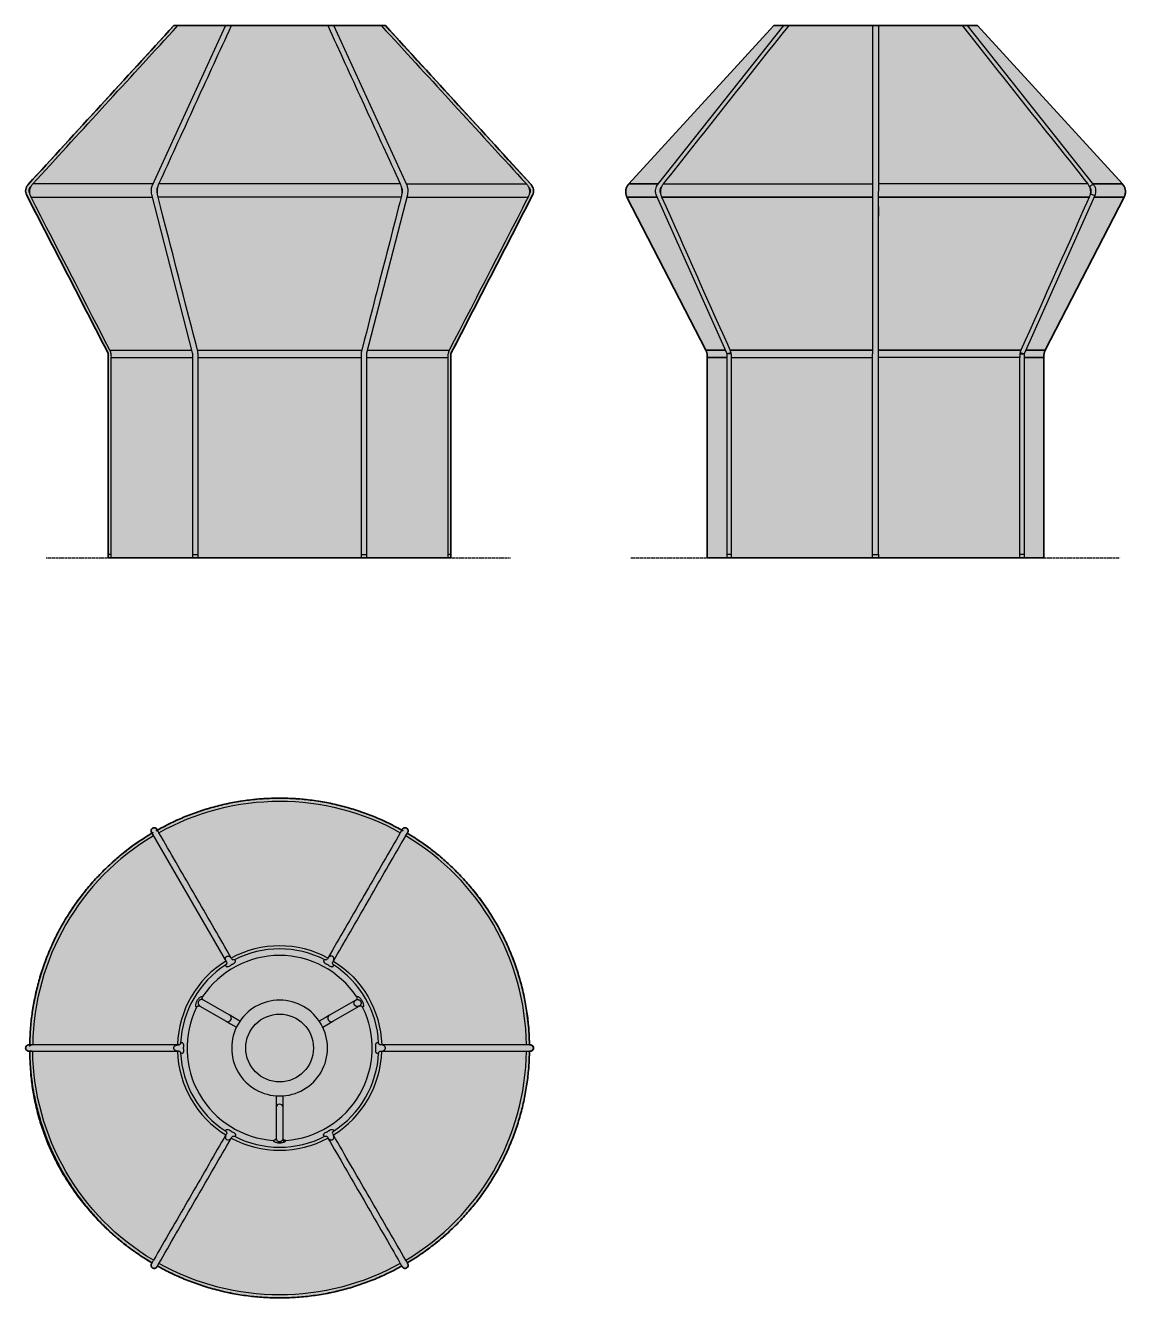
# Model space of a CAD drawing. Header units: millimetres. Extents: x -13 to 653, y -452 to 322.
import ezdxf

# ---------------------------------------------------------------- set-up
doc = ezdxf.new("R2010")
doc.units = ezdxf.units.MM
doc.linetypes.add('Dots', pattern=[1, 0, -1])
doc.layers.add('Blocks', color=7, linetype='Continuous')
doc.layers.add('Blocks$Fill', color=7, linetype='Continuous', true_color=0xffffff)
for name, color, linetype, lineweight, true_color in [('Blocks$Inner', 7, 'Continuous', 25, 0x007f00), ('Blocks$Outline', 7, 'Continuous', 35, 0xff3f3f), ('Groud', 7, 'Dots', 25, 0x243775)]:
    doc.layers.add(name, color=color, linetype=linetype, lineweight=lineweight, true_color=true_color)

# ---------------------------------------------------------------- blocks, each defined once
blk = doc.blocks.new('Bonbon Shade Top')
at = {"layer": 'Blocks$Fill'}
blk.add_hatch(color=256, dxfattribs=at).paths.add_polyline_path([(84.35, -20.23), (83.78, -20.23), (83.74, -20.23), (83.7, -20.23), (83.65, -20.23), (83.61, -20.22), (83.57, -20.22), (83.52, -20.21), (83.48, -20.21), (83.43, -20.2), (83.39, -20.19), (83.35, -20.18), (83.3, -20.17), (83.26, -20.16), (83.21, -20.14), (83.17, -20.13), (83.13, -20.11), (83.08, -20.1), (83.04, -20.08), (82.99, -20.06), (82.95, -20.04), (82.91, -20.02), (82.87, -20), (82.82, -19.97), (82.78, -19.95), (82.74, -19.92), (82.7, -19.89), (82.66, -19.87), (82.62, -19.84), (82.58, -19.81), (82.55, -19.78), (82.51, -19.74), (82.47, -19.71), (82.44, -19.68), (82.4, -19.64), (82.37, -19.6), (82.34, -19.57), (82.31, -19.53), (82.28, -19.49), (82.25, -19.45), (82.22, -19.41), (82.19, -19.37), (82.17, -19.33), (82.14, -19.29), (82.12, -19.25), (82.09, -19.21), (82.07, -19.16), (82.05, -19.12), (82.03, -19.08), (82.02, -19.03), (82, -18.99), (81.98, -18.94), (81.97, -18.9), (81.96, -18.86), (81.94, -18.81), (81.93, -18.77), (81.92, -18.72), (81.91, -18.68), (81.91, -18.64), (81.9, -18.59), (81.9, -18.55), (81.89, -18.5), (81.89, -18.46), (81.88, -18.42), (81.88, -18.38), (81.88, -18.33), (81.88, -18.29), (81.88, -18.25), (81.89, -18.21), (81.89, -18.16), (81.9, -18.12), (81.9, -18.08), (81.91, -18.03), (81.91, -17.99), (81.92, -17.95), (81.93, -17.9), (81.94, -17.86), (81.96, -17.81), (81.97, -17.77), (81.98, -17.72), (82, -17.68), (82.02, -17.64), (82.03, -17.59), (82.05, -17.55), (82.07, -17.51), (82.09, -17.46), (82.12, -17.42), (82.14, -17.38), (82.17, -17.34), (82.19, -17.3), (82.22, -17.26), (82.25, -17.22), (82.28, -17.18), (82.31, -17.14), (82.34, -17.1), (82.37, -17.06), (82.4, -17.03), (82.44, -16.99), (82.47, -16.96), (82.51, -16.93), (82.55, -16.89), (82.58, -16.86), (82.62, -16.83), (82.66, -16.8), (82.7, -16.77), (82.74, -16.75), (82.78, -16.72), (82.82, -16.7), (82.87, -16.67), (82.91, -16.65), (82.95, -16.63), (82.99, -16.61), (83.04, -16.59), (83.08, -16.57), (83.13, -16.55), (83.17, -16.54), (83.21, -16.52), (83.26, -16.51), (83.3, -16.5), (83.35, -16.49), (83.39, -16.48), (83.43, -16.47), (83.48, -16.46), (83.52, -16.46), (83.57, -16.45), (83.61, -16.45), (83.65, -16.44), (83.7, -16.44), (83.74, -16.44), (83.78, -16.44), (84.35, -16.44), (84.35, -16.43), (84.48, -11.79), (84.75, -7.13), (85.18, -2.44), (85.75, 2.27), (86.47, 6.98), (87.35, 11.69), (88.38, 16.4), (89.57, 21.1), (90.91, 25.77), (92.41, 30.42), (94.07, 35.03), (95.87, 39.59), (97.83, 44.11), (99.94, 48.56), (102.2, 52.95), (104.59, 57.26), (107.13, 61.5), (109.8, 65.64), (112.61, 69.7), (115.54, 73.65), (118.59, 77.5), (121.75, 81.23), (125.03, 84.85), (128.4, 88.36), (131.87, 91.73), (135.44, 94.98), (139.08, 98.1), (142.8, 101.08), (146.59, 103.93), (150.44, 106.64), (154.34, 109.21), (158.3, 111.64), (158.01, 112.14), (157.99, 112.18), (157.97, 112.21), (157.95, 112.25), (157.94, 112.29), (157.92, 112.33), (157.9, 112.37), (157.88, 112.41), (157.87, 112.45), (157.85, 112.5), (157.84, 112.54), (157.83, 112.58), (157.82, 112.63), (157.81, 112.67), (157.8, 112.72), (157.79, 112.76), (157.78, 112.81), (157.77, 112.86), (157.77, 112.9), (157.76, 112.95), (157.76, 113), (157.76, 113.05), (157.76, 113.1), (157.76, 113.14), (157.76, 113.19), (157.77, 113.24), (157.77, 113.29), (157.78, 113.34), (157.78, 113.39), (157.79, 113.43), (157.8, 113.48), (157.81, 113.53), (157.82, 113.58), (157.84, 113.63), (157.85, 113.67), (157.87, 113.72), (157.88, 113.76), (157.9, 113.81), (157.92, 113.86), (157.94, 113.9), (157.96, 113.94), (157.99, 113.99), (158.01, 114.03), (158.03, 114.07), (158.06, 114.11), (158.09, 114.15), (158.11, 114.19), (158.14, 114.23), (158.17, 114.27), (158.2, 114.3), (158.23, 114.34), (158.26, 114.37), (158.29, 114.41), (158.32, 114.44), (158.36, 114.47), (158.39, 114.5), (158.42, 114.53), (158.46, 114.56), (158.49, 114.59), (158.53, 114.61), (158.56, 114.64), (158.6, 114.66), (158.64, 114.69), (158.67, 114.71), (158.71, 114.73), (158.74, 114.75), (158.78, 114.77), (158.82, 114.79), (158.86, 114.81), (158.9, 114.83), (158.94, 114.84), (158.98, 114.86), (159.02, 114.88), (159.07, 114.89), (159.11, 114.9), (159.15, 114.92), (159.2, 114.93), (159.24, 114.94), (159.29, 114.95), (159.33, 114.96), (159.38, 114.96), (159.43, 114.97), (159.47, 114.98), (159.52, 114.98), (159.57, 114.98), (159.62, 114.98), (159.66, 114.98), (159.71, 114.98), (159.76, 114.98), (159.81, 114.98), (159.86, 114.97), (159.91, 114.97), (159.96, 114.96), (160, 114.95), (160.05, 114.94), (160.1, 114.93), (160.15, 114.92), (160.19, 114.91), (160.24, 114.89), (160.29, 114.88), (160.33, 114.86), (160.38, 114.84), (160.42, 114.82), (160.47, 114.8), (160.51, 114.78), (160.56, 114.76), (160.6, 114.73), (160.64, 114.71), (160.68, 114.68), (160.72, 114.66), (160.76, 114.63), (160.8, 114.6), (160.83, 114.57), (160.87, 114.54), (160.91, 114.51), (160.94, 114.48), (160.97, 114.45), (161.01, 114.42), (161.04, 114.39), (161.07, 114.35), (161.1, 114.32), (161.13, 114.28), (161.15, 114.25), (161.18, 114.21), (161.21, 114.18), (161.23, 114.14), (161.25, 114.11), (161.28, 114.07), (161.3, 114.04), (161.58, 113.54), (165.68, 115.75), (169.86, 117.85), (174.13, 119.83), (178.49, 121.68), (182.93, 123.41), (187.45, 125.01), (192.05, 126.47), (196.71, 127.79), (201.43, 128.96), (206.2, 129.99), (211.02, 130.86), (215.87, 131.58), (220.76, 132.14), (225.67, 132.54), (230.6, 132.78), (235.54, 132.86), (240.47, 132.78), (245.4, 132.54), (250.31, 132.14), (255.2, 131.58), (260.05, 130.86), (264.87, 129.99), (269.65, 128.96), (274.36, 127.79), (279.02, 126.47), (283.62, 125.01), (288.14, 123.41), (292.58, 121.68), (296.94, 119.83), (301.22, 117.85), (305.39, 115.75), (309.47, 113.55), (309.48, 113.54), (309.77, 114.04), (309.79, 114.07), (309.81, 114.11), (309.83, 114.14), (309.86, 114.18), (309.88, 114.21), (309.91, 114.25), (309.94, 114.28), (309.97, 114.32), (310, 114.35), (310.03, 114.39), (310.06, 114.42), (310.09, 114.45), (310.12, 114.48), (310.16, 114.51), (310.19, 114.54), (310.23, 114.57), (310.27, 114.6), (310.31, 114.63), (310.35, 114.66), (310.39, 114.68), (310.43, 114.71), (310.47, 114.73), (310.51, 114.76), (310.55, 114.78), (310.6, 114.8), (310.64, 114.82), (310.69, 114.84), (310.73, 114.86), (310.78, 114.88), (310.82, 114.89), (310.87, 114.91), (310.92, 114.92), (310.97, 114.93), (311.01, 114.94), (311.06, 114.95), (311.11, 114.96), (311.16, 114.97), (311.21, 114.97), (311.26, 114.98), (311.3, 114.98), (311.35, 114.98), (311.4, 114.98), (311.45, 114.98), (311.5, 114.98), (311.54, 114.98), (311.59, 114.98), (311.64, 114.97), (311.69, 114.96), (311.73, 114.96), (311.78, 114.95), (311.82, 114.94), (311.87, 114.93), (311.91, 114.92), (311.96, 114.9), (312, 114.89), (312.04, 114.88), (312.08, 114.86), (312.13, 114.84), (312.17, 114.83), (312.21, 114.81), (312.25, 114.79), (312.28, 114.77), (312.32, 114.75), (312.36, 114.73), (312.39, 114.71), (312.43, 114.69), (312.47, 114.66), (312.5, 114.64), (312.54, 114.61), (312.57, 114.59), (312.61, 114.56), (312.64, 114.53), (312.67, 114.5), (312.71, 114.47), (312.74, 114.44), (312.77, 114.41), (312.8, 114.37), (312.84, 114.34), (312.87, 114.3), (312.9, 114.27), (312.92, 114.23), (312.95, 114.19), (312.98, 114.15), (313.01, 114.11), (313.03, 114.07), (313.06, 114.03), (313.08, 113.99), (313.1, 113.94), (313.12, 113.9), (313.14, 113.86), (313.16, 113.81), (313.18, 113.76), (313.2, 113.72), (313.21, 113.67), (313.23, 113.63), (313.24, 113.58), (313.25, 113.53), (313.26, 113.48), (313.27, 113.43), (313.28, 113.39), (313.29, 113.34), (313.3, 113.29), (313.3, 113.24), (313.3, 113.19), (313.31, 113.14), (313.31, 113.1), (313.31, 113.05), (313.3, 113), (313.3, 112.95), (313.3, 112.9), (313.29, 112.86), (313.29, 112.81), (313.28, 112.76), (313.27, 112.72), (313.26, 112.67), (313.25, 112.63), (313.24, 112.58), (313.23, 112.54), (313.21, 112.5), (313.2, 112.45), (313.18, 112.41), (313.17, 112.37), (313.15, 112.33), (313.13, 112.29), (313.11, 112.25), (313.09, 112.21), (313.07, 112.18), (313.05, 112.14), (312.77, 111.64), (316.72, 109.21), (320.62, 106.64), (324.47, 103.93), (328.26, 101.09), (331.98, 98.1), (335.63, 94.98), (339.19, 91.74), (342.66, 88.36), (346.04, 84.86), (349.31, 81.24), (352.48, 77.5), (355.53, 73.65), (358.46, 69.7), (361.26, 65.64), (363.93, 61.5), (366.47, 57.26), (368.87, 52.95), (371.12, 48.56), (373.23, 44.1), (375.19, 39.59), (377, 35.02), (378.65, 30.41), (380.15, 25.77), (381.5, 21.09), (382.68, 16.4), (383.72, 11.69), (384.59, 6.97), (385.32, 2.26), (385.89, -2.44), (386.31, -7.13), (386.59, -11.8), (386.72, -16.44), (387.29, -16.44), (387.33, -16.44), (387.37, -16.44), (387.41, -16.44), (387.46, -16.45), (387.5, -16.45), (387.54, -16.46), (387.59, -16.46), (387.63, -16.47), (387.67, -16.48), (387.72, -16.49), (387.76, -16.5), (387.81, -16.51), (387.85, -16.52), (387.9, -16.54), (387.94, -16.55), (387.98, -16.57), (388.03, -16.59), (388.07, -16.61), (388.11, -16.63), (388.16, -16.65), (388.2, -16.67), (388.24, -16.7), (388.28, -16.72), (388.32, -16.75), (388.36, -16.77), (388.4, -16.8), (388.44, -16.83), (388.48, -16.86), (388.52, -16.89), (388.56, -16.93), (388.59, -16.96), (388.63, -16.99), (388.66, -17.03), (388.69, -17.06), (388.73, -17.1), (388.76, -17.14), (388.79, -17.18), (388.82, -17.22), (388.85, -17.26), (388.87, -17.3), (388.9, -17.34), (388.92, -17.38), (388.95, -17.42), (388.97, -17.46), (388.99, -17.51), (389.01, -17.55), (389.03, -17.59), (389.05, -17.64), (389.07, -17.68), (389.08, -17.72), (389.1, -17.77), (389.11, -17.81), (389.12, -17.86), (389.13, -17.9), (389.14, -17.95), (389.15, -17.99), (389.16, -18.03), (389.16, -18.08), (389.17, -18.12), (389.17, -18.16), (389.18, -18.21), (389.18, -18.25), (389.18, -18.29), (389.18, -18.33), (389.18, -18.38), (389.18, -18.42), (389.18, -18.46), (389.17, -18.5), (389.17, -18.55), (389.16, -18.59), (389.16, -18.64), (389.15, -18.68), (389.14, -18.72), (389.13, -18.77), (389.12, -18.81), (389.11, -18.86), (389.1, -18.9), (389.08, -18.94), (389.07, -18.99), (389.05, -19.03), (389.03, -19.08), (389.01, -19.12), (388.99, -19.16), (388.97, -19.21), (388.95, -19.25), (388.92, -19.29), (388.9, -19.33), (388.87, -19.37), (388.85, -19.41), (388.82, -19.45), (388.79, -19.49), (388.76, -19.53), (388.73, -19.57), (388.69, -19.6), (388.66, -19.64), (388.63, -19.68), (388.59, -19.71), (388.56, -19.74), (388.52, -19.78), (388.48, -19.81), (388.44, -19.84), (388.4, -19.87), (388.36, -19.89), (388.32, -19.92), (388.28, -19.95), (388.24, -19.97), (388.2, -20), (388.16, -20.02), (388.11, -20.04), (388.07, -20.06), (388.03, -20.08), (387.98, -20.1), (387.94, -20.11), (387.9, -20.13), (387.85, -20.14), (387.81, -20.16), (387.76, -20.17), (387.72, -20.18), (387.67, -20.19), (387.63, -20.2), (387.59, -20.21), (387.54, -20.21), (387.5, -20.22), (387.46, -20.22), (387.41, -20.23), (387.37, -20.23), (387.33, -20.23), (387.29, -20.23), (386.72, -20.23), (386.59, -24.87), (386.31, -29.54), (385.89, -34.23), (385.32, -38.93), (384.59, -43.64), (383.72, -48.36), (382.68, -53.07), (381.5, -57.76), (380.15, -62.44), (378.65, -67.08), (377, -71.69), (375.19, -76.26), (373.23, -80.77), (371.12, -85.23), (368.87, -89.62), (366.47, -93.93), (363.93, -98.16), (361.26, -102.31), (358.46, -106.37), (355.53, -110.32), (352.48, -114.17), (349.31, -117.9), (346.04, -121.53), (342.66, -125.03), (339.19, -128.4), (335.63, -131.65), (331.98, -134.77), (328.26, -137.75), (324.47, -140.6), (320.62, -143.31), (316.72, -145.88), (312.77, -148.31), (313.05, -148.81), (313.07, -148.84), (313.09, -148.88), (313.11, -148.92), (313.13, -148.96), (313.15, -149), (313.17, -149.04), (313.18, -149.08), (313.2, -149.12), (313.21, -149.17), (313.23, -149.21), (313.24, -149.25), (313.25, -149.3), (313.26, -149.34), (313.27, -149.39), (313.28, -149.43), (313.29, -149.48), (313.29, -149.53), (313.3, -149.57), (313.3, -149.62), (313.3, -149.67), (313.31, -149.72), (313.31, -149.76), (313.31, -149.81), (313.3, -149.86), (313.3, -149.91), (313.3, -149.96), (313.29, -150.01), (313.28, -150.06), (313.27, -150.1), (313.26, -150.15), (313.25, -150.2), (313.24, -150.25), (313.23, -150.29), (313.21, -150.34), (313.2, -150.39), (313.18, -150.43), (313.16, -150.48), (313.14, -150.52), (313.12, -150.57), (313.1, -150.61), (313.08, -150.66), (313.06, -150.7), (313.03, -150.74), (313.01, -150.78), (312.98, -150.82), (312.95, -150.86), (312.92, -150.9), (312.9, -150.93), (312.87, -150.97), (312.84, -151.01), (312.8, -151.04), (312.77, -151.07), (312.74, -151.11), (312.71, -151.14), (312.67, -151.17), (312.64, -151.2), (312.61, -151.23), (312.57, -151.26), (312.54, -151.28), (312.5, -151.31), (312.47, -151.33), (312.43, -151.36), (312.39, -151.38), (312.36, -151.4), (312.32, -151.42), (312.28, -151.44), (312.25, -151.46), (312.21, -151.48), (312.17, -151.5), (312.13, -151.51), (312.08, -151.53), (312.04, -151.54), (312, -151.56), (311.96, -151.57), (311.91, -151.59), (311.87, -151.6), (311.82, -151.61), (311.78, -151.62), (311.73, -151.63), (311.69, -151.63), (311.64, -151.64), (311.59, -151.64), (311.54, -151.65), (311.5, -151.65), (311.45, -151.65), (311.4, -151.65), (311.35, -151.65), (311.3, -151.65), (311.26, -151.65), (311.21, -151.64), (311.16, -151.64), (311.11, -151.63), (311.06, -151.62), (311.01, -151.61), (310.97, -151.6), (310.92, -151.59), (310.87, -151.58), (310.82, -151.56), (310.78, -151.55), (310.73, -151.53), (310.69, -151.51), (310.64, -151.49), (310.6, -151.47), (310.55, -151.45), (310.51, -151.43), (310.47, -151.4), (310.43, -151.38), (310.39, -151.35), (310.35, -151.33), (310.31, -151.3), (310.27, -151.27), (310.23, -151.24), (310.19, -151.21), (310.16, -151.18), (310.12, -151.15), (310.09, -151.12), (310.06, -151.09), (310.03, -151.06), (310, -151.02), (309.97, -150.99), (309.94, -150.95), (309.91, -150.92), (309.88, -150.88), (309.86, -150.85), (309.83, -150.81), (309.81, -150.78), (309.79, -150.74), (309.77, -150.7), (309.48, -150.21), (305.27, -152.49), (300.97, -154.63), (296.6, -156.65), (292.15, -158.53), (287.63, -160.27), (283.06, -161.87), (278.42, -163.32), (273.75, -164.62), (269.03, -165.77), (264.28, -166.77), (259.51, -167.62), (254.72, -168.31), (249.92, -168.84), (245.12, -169.23), (240.32, -169.45), (235.53, -169.53), (230.75, -169.45), (225.95, -169.23), (221.15, -168.84), (216.35, -168.31), (211.56, -167.62), (206.78, -166.77), (202.03, -165.77), (197.32, -164.62), (192.64, -163.32), (188.01, -161.87), (183.43, -160.27), (178.92, -158.53), (174.47, -156.65), (170.09, -154.63), (165.8, -152.49), (161.58, -150.21), (161.3, -150.7), (161.28, -150.74), (161.25, -150.78), (161.23, -150.81), (161.21, -150.85), (161.18, -150.88), (161.15, -150.92), (161.13, -150.95), (161.1, -150.99), (161.07, -151.02), (161.04, -151.06), (161.01, -151.09), (160.97, -151.12), (160.94, -151.15), (160.91, -151.18), (160.87, -151.21), (160.83, -151.24), (160.8, -151.27), (160.76, -151.3), (160.72, -151.33), (160.68, -151.35), (160.64, -151.38), (160.6, -151.4), (160.56, -151.43), (160.51, -151.45), (160.47, -151.47), (160.42, -151.49), (160.38, -151.51), (160.33, -151.53), (160.29, -151.55), (160.24, -151.56), (160.19, -151.58), (160.15, -151.59), (160.1, -151.6), (160.05, -151.61), (160, -151.62), (159.96, -151.63), (159.91, -151.64), (159.86, -151.64), (159.81, -151.65), (159.76, -151.65), (159.71, -151.65), (159.66, -151.65), (159.62, -151.65), (159.57, -151.65), (159.52, -151.65), (159.47, -151.64), (159.43, -151.64), (159.38, -151.63), (159.33, -151.63), (159.29, -151.62), (159.24, -151.61), (159.2, -151.6), (159.15, -151.59), (159.11, -151.57), (159.07, -151.56), (159.02, -151.54), (158.98, -151.53), (158.94, -151.51), (158.9, -151.5), (158.86, -151.48), (158.82, -151.46), (158.78, -151.44), (158.74, -151.42), (158.71, -151.4), (158.67, -151.38), (158.64, -151.36), (158.6, -151.33), (158.56, -151.31), (158.53, -151.28), (158.49, -151.26), (158.46, -151.23), (158.42, -151.2), (158.39, -151.17), (158.36, -151.14), (158.32, -151.11), (158.29, -151.07), (158.26, -151.04), (158.23, -151.01), (158.2, -150.97), (158.17, -150.93), (158.14, -150.9), (158.11, -150.86), (158.09, -150.82), (158.06, -150.78), (158.03, -150.74), (158.01, -150.7), (157.99, -150.66), (157.96, -150.61), (157.94, -150.57), (157.92, -150.52), (157.9, -150.48), (157.88, -150.43), (157.87, -150.39), (157.85, -150.34), (157.84, -150.29), (157.82, -150.25), (157.81, -150.2), (157.8, -150.15), (157.79, -150.1), (157.78, -150.06), (157.78, -150.01), (157.77, -149.96), (157.77, -149.91), (157.76, -149.86), (157.76, -149.81), (157.76, -149.76), (157.76, -149.72), (157.76, -149.67), (157.76, -149.62), (157.77, -149.57), (157.77, -149.53), (157.78, -149.48), (157.79, -149.43), (157.8, -149.39), (157.81, -149.34), (157.82, -149.3), (157.83, -149.25), (157.84, -149.21), (157.85, -149.17), (157.87, -149.12), (157.88, -149.08), (157.9, -149.04), (157.92, -149), (157.94, -148.96), (157.95, -148.92), (157.97, -148.88), (157.99, -148.84), (158.01, -148.81), (158.3, -148.31), (154.36, -145.89), (150.47, -143.33), (146.63, -140.63), (142.85, -137.79), (139.13, -134.81), (135.5, -131.7), (131.94, -128.46), (128.47, -125.09), (125.1, -121.6), (121.83, -117.99), (118.66, -114.26), (115.61, -110.42), (112.68, -106.47), (109.88, -102.42), (107.2, -98.27), (104.66, -94.04), (102.26, -89.73), (100, -85.34), (97.88, -80.89), (95.92, -76.37), (94.11, -71.8), (92.45, -67.19), (90.94, -62.54), (89.59, -57.85), (88.4, -53.15), (87.36, -48.43), (86.48, -43.71), (85.75, -38.98), (85.18, -34.27), (84.76, -29.56), (84.48, -24.88)], flags=0)
at = {"layer": 'Blocks$Inner'}
for p, q in [((158.3, 111.64), (158.29, 111.64)), ((161.6, 113.55), (161.58, 113.54)), ((309.48, 113.54), (309.47, 113.55)), ((206.38, 35.96), (206.27, 36.14)), ((264.77, 36.1), (264.63, 35.87)), ((267.92, 33.97), (268.06, 34.2)), ((84.35, -16.43), (84.35, -16.44)), ((84.69, -20.23), (86.17, -20.23)), ((85.5, -16.43), (84.77, -16.43)), ((174.48, -16.46), (85.5, -16.43)), ((173.73, -20.23), (173.94, -20.23)), ((297.29, -16.43), (297.02, -16.43)), ((297.02, -20.23), (297.29, -20.23)), ((203.14, -70.64), (203.01, -70.87)), ((206.3, -72.77), (206.43, -72.53)), ((264.63, -72.54), (264.77, -72.77)), ((268.06, -70.87), (267.92, -70.63))]:
    blk.add_line(p, q, dxfattribs=at)
for points in [[(158.01, 112.14), (159.01, 110.41)], [(158.5, 111.28), (158.87, 110.64), (203.38, 33.6)], [(162.36, 112.19), (161.3, 114.04)], [(206.31, 36.05), (206.28, 36.13), (204.99, 38.36), (203.71, 40.58), (202.43, 42.81), (201.14, 45.03), (198.57, 49.48), (197.29, 51.7), (196.01, 53.92), (194.72, 56.15), (193.44, 58.37), (192.15, 60.59), (190.87, 62.82), (189.59, 65.04), (188.3, 67.26), (187.02, 69.49), (184.45, 73.94), (183.17, 76.16), (181.88, 78.38), (180.6, 80.61), (179.32, 82.83), (178.03, 85.05), (176.75, 87.28), (175.47, 89.5), (174.18, 91.72), (172.9, 93.95), (170.33, 98.39), (169.05, 100.62), (167.76, 102.84), (166.48, 105.06), (165.2, 107.29), (163.85, 109.62), (162.5, 111.95)], [(308.56, 111.95), (307.28, 109.73), (305.99, 107.5), (304.71, 105.28), (303.43, 103.06), (300.86, 98.61), (299.58, 96.39), (298.29, 94.16), (297.01, 91.94), (295.72, 89.72), (294.44, 87.49), (293.16, 85.27), (291.87, 83.05), (290.59, 80.82), (289.31, 78.6), (286.74, 74.15), (285.45, 71.93), (284.17, 69.7), (282.89, 67.48), (281.6, 65.26), (280.32, 63.03), (279.04, 60.81), (277.75, 58.59), (276.47, 56.36), (275.18, 54.14), (272.62, 49.69), (271.33, 47.47), (270.05, 45.25), (268.77, 43.02), (267.48, 40.8), (266.13, 38.47), (264.79, 36.13)], [(267.97, 34.1), (268.08, 34.24), (269.36, 36.46), (270.64, 38.68), (271.93, 40.91), (273.21, 43.13), (275.78, 47.58), (277.06, 49.8), (278.35, 52.03), (279.63, 54.25), (280.91, 56.47), (282.2, 58.7), (283.48, 60.92), (284.77, 63.14), (286.05, 65.37), (287.33, 67.59), (289.9, 72.04), (291.18, 74.26), (292.47, 76.48), (293.75, 78.71), (295.04, 80.93), (296.32, 83.15), (297.6, 85.38), (298.89, 87.6), (300.17, 89.82), (301.45, 92.05), (304.02, 96.49), (305.3, 98.72), (306.59, 100.94), (307.87, 103.17), (309.16, 105.39), (310.5, 107.72), (311.85, 110.05), (311.99, 110.3), (313.05, 112.14)], [(309.77, 114.04), (308.77, 112.31)], [(211.53, -2.05), (207.98, 0), (205.37, 1.51), (189.42, 10.71)], [(281.65, 10.71), (265.7, 1.51), (263.08, 0), (259.53, -2.05)], [(187.32, 7.08), (203.27, -2.13), (205.88, -3.64), (209.43, -5.69)], [(261.63, -5.69), (265.18, -3.64), (267.8, -2.13), (283.75, 7.08)], [(83.78, -16.44), (85.77, -16.44)], [(85.91, -20.23), (83.78, -20.23)], [(86.19, -20.23), (88.76, -20.23), (91.32, -20.23), (93.89, -20.23), (96.46, -20.23), (101.59, -20.23), (104.16, -20.23), (106.73, -20.23), (109.3, -20.23), (111.86, -20.23), (114.43, -20.23), (117, -20.23), (119.56, -20.23), (122.13, -20.23), (124.7, -20.23), (129.83, -20.23), (132.4, -20.23), (134.97, -20.23), (137.54, -20.23), (140.1, -20.23), (142.67, -20.23), (145.24, -20.23), (147.81, -20.23), (150.37, -20.23), (152.94, -20.23), (158.08, -20.23), (160.64, -20.23), (163.21, -20.23), (165.78, -20.23), (168.35, -20.23), (171.04, -20.23), (173.73, -20.23)], [(297.16, -20.21), (297.33, -20.23), (299.9, -20.23), (302.47, -20.23), (305.04, -20.23), (307.6, -20.23), (312.74, -20.23), (315.31, -20.23), (317.87, -20.23), (320.44, -20.23), (323.01, -20.23), (325.58, -20.23), (328.14, -20.23), (330.71, -20.23), (333.28, -20.23), (335.85, -20.23), (340.98, -20.23), (343.55, -20.23), (346.12, -20.23), (348.68, -20.23), (351.25, -20.23), (353.82, -20.23), (356.39, -20.23), (358.95, -20.23), (361.52, -20.23), (364.09, -20.23), (369.22, -20.23), (371.79, -20.23), (374.36, -20.23), (376.92, -20.23), (379.49, -20.23), (382.18, -20.23), (384.88, -20.23), (385.16, -20.23), (387.29, -20.23)], [(384.88, -16.44), (382.31, -16.44), (379.74, -16.44), (377.17, -16.44), (374.61, -16.44), (369.47, -16.44), (366.9, -16.44), (364.34, -16.44), (361.77, -16.44), (359.2, -16.44), (356.64, -16.44), (354.07, -16.44), (351.5, -16.44), (348.93, -16.44), (346.37, -16.44), (341.23, -16.44), (338.66, -16.44), (336.1, -16.44), (333.53, -16.44), (330.96, -16.44), (328.39, -16.44), (325.83, -16.44), (323.26, -16.44), (320.69, -16.44), (318.12, -16.44), (312.99, -16.44), (310.42, -16.44), (307.85, -16.44), (305.29, -16.44), (302.72, -16.44), (300.02, -16.44), (297.33, -16.44)], [(387.29, -16.44), (385.29, -16.44)], [(233.43, -47.26), (233.43, -51.36), (233.43, -54.38), (233.43, -72.79)], [(237.63, -72.79), (237.63, -54.38), (237.63, -51.36), (237.63, -47.26)], [(203.09, -70.77), (202.99, -70.91), (201.71, -73.13), (200.42, -75.35), (199.14, -77.58), (197.85, -79.8), (195.29, -84.25), (194, -86.47), (192.72, -88.7), (191.43, -90.92), (190.15, -93.14), (188.87, -95.37), (187.58, -97.59), (186.3, -99.81), (185.02, -102.04), (183.73, -104.26), (181.16, -108.71), (179.88, -110.93), (178.6, -113.15), (177.31, -115.38), (176.03, -117.6), (174.75, -119.82), (173.46, -122.05), (172.18, -124.27), (170.9, -126.49), (169.61, -128.72), (167.04, -133.16), (165.76, -135.39), (164.48, -137.61), (163.19, -139.83), (161.91, -142.06), (160.56, -144.39), (159.22, -146.72), (159.08, -146.97)], [(162.5, -148.62), (163.79, -146.4), (165.07, -144.17), (166.36, -141.95), (167.64, -139.73), (170.21, -135.28), (171.49, -133.06), (172.77, -130.83), (174.06, -128.61), (175.34, -126.39), (176.63, -124.16), (177.91, -121.94), (179.19, -119.71), (180.48, -117.49), (181.76, -115.27), (184.33, -110.82), (185.61, -108.6), (186.89, -106.37), (188.18, -104.15), (189.46, -101.93), (190.75, -99.7), (192.03, -97.48), (193.31, -95.26), (194.6, -93.03), (195.88, -90.81), (198.45, -86.36), (199.73, -84.14), (201.02, -81.92), (202.3, -79.69), (203.58, -77.47), (204.93, -75.14), (206.28, -72.8)], [(264.72, -72.64), (264.79, -72.8), (266.07, -75.03), (267.36, -77.25), (268.64, -79.48), (269.92, -81.7), (272.49, -86.15), (273.78, -88.37), (275.06, -90.59), (276.34, -92.82), (277.63, -95.04), (278.91, -97.26), (280.19, -99.49), (281.48, -101.71), (282.76, -103.93), (284.05, -106.16), (286.61, -110.6), (287.9, -112.83), (289.18, -115.05), (290.46, -117.28), (291.75, -119.5), (293.03, -121.72), (294.32, -123.95), (295.6, -126.17), (296.88, -128.39), (298.17, -130.62), (300.73, -135.06), (302.02, -137.29), (303.3, -139.51), (304.58, -141.73), (305.87, -143.96), (307.21, -146.29), (308.56, -148.62), (308.7, -148.86)], [(311.85, -146.72), (310.56, -144.5), (309.28, -142.27), (308, -140.05), (306.71, -137.83), (304.15, -133.38), (302.86, -131.16), (301.58, -128.93), (300.3, -126.71), (299.01, -124.49), (297.73, -122.26), (296.44, -120.04), (295.16, -117.82), (293.88, -115.59), (292.59, -113.37), (290.03, -108.92), (288.74, -106.7), (287.46, -104.48), (286.17, -102.25), (284.89, -100.03), (283.61, -97.81), (282.32, -95.58), (281.04, -93.36), (279.76, -91.14), (278.47, -88.91), (275.9, -84.46), (274.62, -82.24), (273.34, -80.02), (272.05, -77.79), (270.77, -75.57), (269.42, -73.24), (268.08, -70.91)], [(158.01, -148.81), (159.01, -147.08)], [(311.99, -146.97), (313.05, -148.81)], [(162.36, -148.86), (161.3, -150.7)], [(309.77, -150.7), (308.77, -148.98)]]:
    blk.add_lwpolyline(points, dxfattribs=at)
blk.add_circle((235.53, -18.33), 20.5, dxfattribs=at)
for centre, radius, start, end in [((235.53, -18.33), 151.19, 60.72185, 119.27608), ((235.53, -18.33), 151.19, 120.72142, 179.27873), ((235.53, -18.33), 149.36, 120.72882, 179.27009), ((159.66, 113.09), 1.9, 30.0001, 210.00008), ((311.41, 113.09), 1.9, 330.0001, 150.00008), ((235.53, -18.33), 149.36, 0.72806, 59.27194), ((235.53, -18.33), 151.19, 0.70708, 59.29422), ((235.53, -18.33), 61.83, 61.75948, 118.24128), ((235.53, -18.33), 60, 62.86892, 117.12179), ((235.53, -18.33), 61.83, 121.76014, 178.0371), ((235.53, -18.33), 60, 122.86787, 177.12009), ((235.53, -18.33), 56, 90, 146.23939), ((235.53, -18.33), 56, 33.76016, 90), ((235.53, -18.33), 60, 2.88111, 57.12278), ((235.53, -18.33), 29, 30, 150), ((235.53, -18.33), 56, 153.76225, 266.24013), ((204.31, -0.28), 2.07, 329.26472, 59.24535), ((235.53, -18.33), 56, 273.76848, 26.24171), ((266.76, -0.28), 2.07, 120.75465, 210.73528), ((204.28, -0.32), 2.07, 240.75465, 330.73528), ((235.53, -18.33), 29, 150, 270), ((235.53, -18.33), 29, 270, 30), ((266.78, -0.32), 2.07, 209.26472, 299.24535), ((235.53, -18.33), 61.83, 181.75948, 238.24009), ((235.53, -18.33), 60, 182.86925, 237.11874), ((235.53, -18.33), 61.83, 301.75948, 358.24052), ((235.53, -18.33), 60, 302.87314, 357.11046), ((235.53, -18.33), 149.36, 300.72806, 359.27194), ((387.29, -18.33), 1.9, 270.0001, 90.00008), ((235.51, -54.41), 2.07, 89.26472, 179.24535), ((235.56, -54.41), 2.07, 0.75465, 90.73528), ((235.53, -18.33), 61.83, 241.75948, 298.24052), ((235.53, -18.33), 60, 242.87433, 270), ((235.53, -18.33), 60, 270, 297.12069), ((235.53, -18.33), 151.19, 240.70595, 270), ((235.53, -18.33), 151.19, 270, 299.29392)]:
    blk.add_arc(centre, radius, start, end, dxfattribs=at)
at = {"layer": 'Blocks$Inner', "extrusion": (0, 0, -1)}
for centre, radius, start, end in [((-235.53, -18.33), 149.36, 60.70272, 119.27194), ((-235.53, -18.33), 61.83, 121.76014, 178.0371), ((-83.78, -18.33), 1.9, 270.0001, 90.00008), ((-235.53, -18.33), 149.36, 300.72806, 359.27194), ((-159.66, -149.76), 1.9, 210.0001, 30.00008), ((-235.53, -18.33), 149.36, 240.72806, 299.27194), ((-311.41, -149.76), 1.9, 150.0001, 330.00008)]:
    blk.add_arc(centre, radius, start, end, dxfattribs=at)
at = {"layer": 'Blocks$Inner'}
for points, knots in [([(162.5, 111.95), (162.4, 112.14), (162.3, 112.31), (162.12, 112.62), (162.04, 112.76), (161.96, 112.88)], [31, 31, 31, 31, 31.5, 31.5, 32, 32, 32, 32]), ([(308.77, 112.31), (308.74, 112.25), (308.68, 112.15), (308.6, 112.01), (308.56, 111.95)], [41.359803, 41.359803, 41.359803, 41.359803, 41.905322, 42.359803, 42.359803, 42.359803, 42.359803]), ([(203.38, 33.6), (203.18, 33.87), (203.03, 34.15), (202.8, 34.77), (202.73, 35.09), (202.71, 35.59), (202.72, 35.75), (202.77, 36.07), (202.82, 36.23), (202.95, 36.54), (203.03, 36.68), (203.25, 36.93), (203.38, 37.04), (203.66, 37.2), (203.82, 37.26), (204.14, 37.32), (204.31, 37.32), (204.64, 37.28), (204.79, 37.24), (205.1, 37.12), (205.25, 37.05), (205.53, 36.88), (205.66, 36.77), (205.9, 36.56), (206.02, 36.44), (206.33, 36.06), (206.5, 35.78), (206.63, 35.48)], [89.710828, 89.710828, 89.710828, 89.710828, 89.835828, 89.835828, 89.960828, 89.960828, 90.023328, 90.023328, 90.085828, 90.085828, 90.148328, 90.148328, 90.210828, 90.210828, 90.273328, 90.273328, 90.335828, 90.335828, 90.398328, 90.398328, 90.460828, 90.460828, 90.523328, 90.523328, 90.585828, 90.585828, 90.710828, 90.710828, 90.710828, 90.710828]), ([(202.97, 32.04), (202.94, 32.03), (202.8, 31.96), (202.82, 31.79), (202.94, 31.49), (203.1, 31.23), (203.16, 31.13)], [-2, -2, -2, -2, -1.905892, -1.563402, -1.228632, -1, -1, -1, -1]), ([(203.51, 33.38), (203.52, 33.31), (203.55, 33.14), (203.5, 32.7), (203.26, 32.27), (203.03, 32.12), (202.95, 32.06)], [0, 0, 0, 0, 0.185745, 0.451602, 0.806294, 1, 1, 1, 1]), ([(203.16, 31.13), (203.18, 31.11), (203.21, 31.06), (203.29, 31), (203.38, 30.96), (203.51, 30.91), (203.68, 30.89), (203.93, 30.89), (204.16, 30.92), (204.37, 30.97), (204.47, 30.99), (204.51, 31.01)], [-1, -1, -1, -1, -0.929974, -0.856124, -0.784752, -0.709852, -0.566962, -0.432484, -0.199077, -0.096105, 0, 0, 0, 0]), ([(204.51, 31.01), (204.87, 31.12), (205.2, 31.28), (205.66, 31.59), (205.8, 31.71), (206.08, 31.95), (206.23, 32.07), (206.55, 32.25), (206.72, 32.31), (207.07, 32.44), (207.24, 32.51), (207.73, 32.75), (208.04, 32.95), (208.31, 33.2)], [0, 0, 0, 0, 0.25, 0.25, 0.375, 0.375, 0.5, 0.5, 0.625, 0.625, 0.75, 0.75, 1, 1, 1, 1]), ([(207.36, 34.99), (207.27, 35), (207.05, 35.03), (206.82, 35.19), (206.71, 35.31), (206.7, 35.31), (206.7, 35.32)], [1, 1, 1, 1, 1.234602, 1.604991, 1.827292, 2, 2, 2, 2]), ([(208.18, 35.07), (208.16, 35.06), (208.02, 34.98), (207.71, 34.9), (207.45, 34.97), (207.36, 34.99)], [0, 0, 0, 0, 0.105358, 0.652391, 1, 1, 1, 1]), ([(208.88, 34.44), (208.83, 34.53), (208.69, 34.78), (208.51, 35.03), (208.36, 35.15), (208.23, 35.08), (208.19, 35.05)], [2, 2, 2, 2, 2.214212, 2.534859, 2.824755, 3, 3, 3, 3]), ([(208.31, 33.2), (208.35, 33.23), (208.42, 33.3), (208.56, 33.46), (208.71, 33.64), (208.83, 33.86), (208.89, 34.02), (208.92, 34.16), (208.93, 34.25), (208.92, 34.32), (208.91, 34.38), (208.89, 34.42), (208.88, 34.44)], [1, 1, 1, 1, 1.096082, 1.199028, 1.432387, 1.566848, 1.709724, 1.784651, 1.855986, 1.905848, 1.953547, 2, 2, 2, 2]), ([(262.18, 34.44), (262.17, 34.41), (262.15, 34.35), (262.14, 34.26), (262.14, 34.16), (262.17, 34.02), (262.23, 33.86), (262.36, 33.64), (262.5, 33.46), (262.65, 33.3), (262.72, 33.23), (262.75, 33.2)], [0, 0, 0, 0, 0.070026, 0.143876, 0.215248, 0.290148, 0.433038, 0.567516, 0.800923, 0.903895, 1, 1, 1, 1]), ([(262.89, 35.05), (262.86, 35.07), (262.72, 35.16), (262.59, 35.06), (262.38, 34.8), (262.24, 34.54), (262.18, 34.44)], [-1, -1, -1, -1, -0.896073, -0.557295, -0.226154, 0, 0, 0, 0]), ([(262.75, 33.2), (263.03, 32.95), (263.34, 32.74), (263.83, 32.5), (264.01, 32.44), (264.35, 32.31), (264.53, 32.25), (264.85, 32.06), (264.99, 31.94), (265.27, 31.71), (265.41, 31.59), (265.87, 31.28), (266.2, 31.12), (266.55, 31.01)], [1, 1, 1, 1, 1.25, 1.25, 1.375, 1.375, 1.5, 1.5, 1.625, 1.625, 1.75, 1.75, 2, 2, 2, 2]), ([(263.59, 34.97), (263.44, 34.96), (263.18, 34.93), (262.97, 35.03), (262.89, 35.08)], [1, 1, 1, 1, 1.574306, 2, 2, 2, 2]), ([(264.21, 35.19), (264.19, 35.16), (264.08, 35.08), (263.84, 34.96), (263.64, 34.97), (263.59, 34.97)], [0, 0, 0, 0, 0.205429, 0.793488, 1, 1, 1, 1]), ([(267.69, 33.6), (267.88, 33.86), (268.04, 34.16), (268.21, 34.61), (268.26, 34.77), (268.32, 35.09), (268.34, 35.26), (268.35, 35.58), (268.35, 35.75), (268.29, 36.07), (268.25, 36.23), (268.12, 36.53), (268.03, 36.68), (267.82, 36.93), (267.69, 37.04), (267.41, 37.2), (267.25, 37.26), (266.93, 37.32), (266.76, 37.32), (266.43, 37.28), (266.27, 37.24), (265.97, 37.12), (265.82, 37.05), (265.4, 36.79), (265.16, 36.57), (264.74, 36.06), (264.57, 35.78), (264.43, 35.48)], [4, 4, 4, 4, 4.125, 4.125, 4.1875, 4.1875, 4.25, 4.25, 4.3125, 4.3125, 4.375, 4.375, 4.4375, 4.4375, 4.5, 4.5, 4.5625, 4.5625, 4.625, 4.625, 4.6875, 4.6875, 4.75, 4.75, 4.875, 4.875, 5, 5, 5, 5]), ([(266.55, 31.01), (266.6, 30.99), (266.69, 30.97), (266.9, 30.92), (267.13, 30.89), (267.39, 30.89), (267.56, 30.91), (267.69, 30.96), (267.77, 31), (267.83, 31.04), (267.87, 31.08), (267.9, 31.11), (267.91, 31.13)], [2, 2, 2, 2, 2.096082, 2.199028, 2.432387, 2.566848, 2.709724, 2.784651, 2.855986, 2.905848, 2.953547, 3, 3, 3, 3]), ([(267.63, 32.73), (267.59, 32.81), (267.5, 33.02), (267.53, 33.3), (267.57, 33.45), (267.58, 33.46), (267.58, 33.46)], [1, 1, 1, 1, 1.234602, 1.604991, 1.827292, 2, 2, 2, 2]), ([(268.11, 32.06), (268.09, 32.07), (267.95, 32.15), (267.72, 32.38), (267.65, 32.63), (267.63, 32.73)], [0, 0, 0, 0, 0.105358, 0.652391, 1, 1, 1, 1]), ([(267.91, 31.13), (267.97, 31.23), (268.11, 31.47), (268.24, 31.76), (268.26, 31.94), (268.14, 32.01), (268.1, 32.04)], [3, 3, 3, 3, 3.214157, 3.534722, 3.824543, 4, 4, 4, 4]), ([(184.84, 7.45), (184.85, 7.7), (184.87, 7.96), (184.96, 8.48), (185.02, 8.73), (185.17, 9.23), (185.26, 9.48), (185.47, 9.97), (185.59, 10.2), (185.85, 10.66), (186, 10.88), (186.31, 11.3), (186.48, 11.5), (186.84, 11.88), (187.03, 12.06), (187.43, 12.39), (187.64, 12.55), (187.86, 12.67)], [0, 0, 0, 0, 0.125, 0.125, 0.25, 0.25, 0.375, 0.375, 0.5, 0.5, 0.625, 0.625, 0.75, 0.75, 0.875, 0.875, 1, 1, 1, 1]), ([(186.6, 7.75), (186.64, 7.68), (186.69, 7.61), (186.84, 7.45), (186.92, 7.36), (187.06, 7.25)], [6.64653, 6.64653, 6.64653, 6.64653, 7.14653, 7.14653, 7.64653, 7.64653, 7.64653, 7.64653]), ([(187.86, 12.67), (187.99, 12.75), (188.12, 12.82), (188.41, 12.93), (188.56, 12.96), (188.66, 12.93)], [1, 1, 1, 1, 1.5, 1.5, 2, 2, 2, 2]), ([(189.14, 10.85), (188.98, 10.92), (188.86, 10.95), (188.65, 10.99), (188.56, 11), (188.48, 11)], [3.453222, 3.453222, 3.453222, 3.453222, 3.953222, 3.953222, 4.453222, 4.453222, 4.453222, 4.453222]), ([(188.66, 12.93), (188.67, 12.93), (188.8, 12.89), (188.96, 12.82), (188.96, 12.8), (188.96, 12.8)], [2, 2, 2, 2, 2.031663, 2.590034, 3, 3, 3, 3]), ([(189.28, 10.8), (189.27, 10.81), (189.19, 10.87), (189.01, 11.06), (188.81, 11.4), (188.7, 11.87), (188.74, 12.37), (188.91, 12.65), (188.99, 12.78)], [0, 0, 0, 0, 0.034403, 0.171652, 0.351162, 0.564751, 0.802974, 1, 1, 1, 1]), ([(281.93, 10.85), (282.09, 10.92), (282.21, 10.95), (282.42, 10.99), (282.51, 11), (282.59, 11)], [7.64653, 7.64653, 7.64653, 7.64653, 8.14653, 8.14653, 8.64653, 8.64653, 8.64653, 8.64653]), ([(282.08, 12.77), (282.11, 12.73), (282.26, 12.56), (282.35, 12.16), (282.34, 11.69), (282.21, 11.31), (282.07, 11.11), (282.01, 11.03)], [0, 0, 0, 0, 0.077594, 0.366257, 0.619911, 0.826613, 1, 1, 1, 1]), ([(282.11, 12.8), (282.11, 12.8), (282.1, 12.81), (282.25, 12.88), (282.38, 12.92), (282.4, 12.93)], [0, 0, 0, 0, 0.369738, 0.901328, 1, 1, 1, 1]), ([(282.4, 12.93), (282.5, 12.96), (282.66, 12.93), (282.95, 12.82), (283.08, 12.74), (283.21, 12.67)], [1, 1, 1, 1, 1.5, 1.5, 2, 2, 2, 2]), ([(283.21, 12.67), (283.43, 12.54), (283.64, 12.39), (284.04, 12.06), (284.23, 11.88), (284.59, 11.5), (284.76, 11.29), (285.07, 10.87), (285.22, 10.65), (285.48, 10.19), (285.6, 9.96), (285.81, 9.48), (285.9, 9.23), (286.05, 8.72), (286.11, 8.47), (286.19, 7.96), (286.22, 7.7), (286.22, 7.44)], [2, 2, 2, 2, 2.125, 2.125, 2.25, 2.25, 2.375, 2.375, 2.5, 2.5, 2.625, 2.625, 2.75, 2.75, 2.875, 2.875, 3, 3, 3, 3]), ([(185.02, 6.62), (184.94, 6.69), (184.9, 6.85), (184.85, 7.15), (184.84, 7.31), (184.84, 7.45)], [-1, -1, -1, -1, -0.5, -0.5, 0, 0, 0, 0]), ([(185.29, 6.43), (185.3, 6.42), (185.31, 6.38), (185.22, 6.46), (185.08, 6.57), (185.02, 6.62)], [-2, -2, -2, -2, -1.950936, -1.396057, -1, -1, -1, -1]), ([(185.32, 6.42), (185.34, 6.47), (185.43, 6.69), (185.73, 6.97), (186.14, 7.19), (186.52, 7.27), (186.75, 7.25), (186.85, 7.24)], [0, 0, 0, 0, 0.090865, 0.380983, 0.63105, 0.835017, 1, 1, 1, 1]), ([(187.09, 7.19), (187.14, 7.17), (187.21, 7.14), (187.28, 7.11), (187.31, 7.09), (187.31, 7.09), (187.31, 7.09)], [0, 0, 0, 0, 0.300297, 0.51431, 0.747203, 1, 1, 1, 1]), ([(283.84, 7.14), (283.85, 7.14), (283.9, 7.16), (284.1, 7.23), (284.48, 7.28), (284.98, 7.18), (285.42, 6.9), (285.69, 6.62), (285.75, 6.44), (285.76, 6.42)], [0, 0, 0, 0, 0.029582, 0.108001, 0.300271, 0.521842, 0.75001, 0.985157, 1, 1, 1, 1]), ([(284.46, 7.74), (284.42, 7.68), (284.37, 7.61), (284.23, 7.45), (284.14, 7.36), (284, 7.25)], [3.193309, 3.193309, 3.193309, 3.193309, 3.693309, 3.693309, 4.193309, 4.193309, 4.193309, 4.193309]), ([(286.04, 6.62), (285.99, 6.58), (285.85, 6.46), (285.76, 6.39), (285.77, 6.43), (285.77, 6.43)], [4, 4, 4, 4, 4.350948, 4.898624, 5, 5, 5, 5]), ([(286.22, 7.44), (286.22, 7.3), (286.22, 7.15), (286.17, 6.84), (286.12, 6.69), (286.04, 6.62)], [3, 3, 3, 3, 3.5, 3.5, 4, 4, 4, 4]), ([(175.6, -15.32), (175.6, -15.35), (175.6, -15.5), (175.47, -15.89), (175.15, -16.26), (174.81, -16.44), (174.71, -16.47), (174.68, -16.47)], [0, 0, 0, 0, 0.051952, 0.321695, 0.636847, 0.863792, 1, 1, 1, 1]), ([(175.62, -15.32), (175.62, -15.27), (175.63, -15.13), (175.8, -15.06), (176.11, -15.02), (176.39, -15.03), (176.51, -15.03)], [0, 0, 0, 0, 0.175245, 0.465141, 0.785788, 1, 1, 1, 1]), ([(176.51, -15.03), (176.53, -15.03), (176.57, -15.03), (176.63, -15.05), (176.69, -15.09), (176.77, -15.14), (176.87, -15.23), (176.98, -15.36), (177.1, -15.58), (177.2, -15.79), (177.26, -16), (177.28, -16.1), (177.29, -16.14)], [1, 1, 1, 1, 1.046453, 1.094152, 1.144014, 1.215349, 1.290276, 1.433152, 1.567613, 1.800972, 1.903918, 2, 2, 2, 2]), ([(293.77, -16.14), (293.78, -16.1), (293.81, -16), (293.87, -15.79), (293.96, -15.58), (294.09, -15.36), (294.2, -15.23), (294.3, -15.14), (294.38, -15.08), (294.47, -15.04), (294.53, -15.03), (294.56, -15.03)], [3, 3, 3, 3, 3.096096, 3.199058, 3.432452, 3.566933, 3.709831, 3.784737, 3.856114, 3.92997, 4, 4, 4, 4]), ([(294.56, -15.03), (294.67, -15.03), (294.95, -15.02), (295.26, -15.06), (295.44, -15.12), (295.44, -15.27), (295.44, -15.32)], [4, 4, 4, 4, 4.214767, 4.536244, 4.82689, 5, 5, 5, 5]), ([(295.78, -16.06), (295.75, -16.03), (295.58, -15.88), (295.47, -15.57), (295.47, -15.37), (295.47, -15.32)], [2, 2, 2, 2, 2.163595, 2.795787, 3, 3, 3, 3]), ([(174.48, -20.21), (174.15, -20.25), (173.82, -20.24), (173.17, -20.13), (172.86, -20.03), (172.42, -19.8), (172.29, -19.71), (172.03, -19.5), (171.92, -19.38), (171.72, -19.12), (171.64, -18.97), (171.53, -18.66), (171.5, -18.5), (171.5, -18.17), (171.53, -18), (171.64, -17.69), (171.72, -17.55), (171.92, -17.29), (172.03, -17.17), (172.29, -16.96), (172.43, -16.87), (172.72, -16.72), (172.87, -16.65), (173.18, -16.55), (173.34, -16.51), (173.82, -16.43), (174.15, -16.42), (174.48, -16.46)], [-2, -2, -2, -2, -1.875, -1.875, -1.75, -1.75, -1.6875, -1.6875, -1.625, -1.625, -1.5625, -1.5625, -1.5, -1.5, -1.4375, -1.4375, -1.375, -1.375, -1.3125, -1.3125, -1.25, -1.25, -1.1875, -1.1875, -1.125, -1.125, -1, -1, -1, -1]), ([(174.84, -20.26), (174.87, -20.27), (175, -20.32), (175.23, -20.47), (175.32, -20.64), (175.34, -20.69)], [0, 0, 0, 0, 0.2054285, 0.7934876, 1, 1, 1, 1]), ([(175.34, -20.69), (175.43, -20.81), (175.58, -21.02), (175.59, -21.25), (175.6, -21.35)], [1, 1, 1, 1, 1.574306, 2, 2, 2, 2]), ([(176.51, -21.64), (176.39, -21.64), (176.09, -21.65), (175.76, -21.6), (175.61, -21.54), (175.62, -21.38), (175.62, -21.35)], [4, 4, 4, 4, 4.228632, 4.563402, 4.905892, 5, 5, 5, 5]), ([(177.29, -20.53), (177.28, -20.57), (177.26, -20.67), (177.2, -20.88), (177.1, -21.09), (176.98, -21.31), (176.87, -21.44), (176.77, -21.53), (176.68, -21.59), (176.6, -21.63), (176.54, -21.64), (176.51, -21.64)], [3, 3, 3, 3, 3.096105, 3.199077, 3.432484, 3.566962, 3.709852, 3.784752, 3.856124, 3.929974, 4, 4, 4, 4]), ([(177.29, -16.14), (177.37, -16.5), (177.4, -16.87), (177.35, -17.42), (177.33, -17.6), (177.27, -17.96), (177.23, -18.14), (177.23, -18.51), (177.26, -18.7), (177.33, -19.06), (177.35, -19.24), (177.4, -19.8), (177.37, -20.17), (177.29, -20.53)], [2, 2, 2, 2, 2.25, 2.25, 2.375, 2.375, 2.5, 2.5, 2.625, 2.625, 2.75, 2.75, 3, 3, 3, 3]), ([(293.77, -20.53), (293.69, -20.17), (293.67, -19.8), (293.71, -19.24), (293.74, -19.06), (293.8, -18.7), (293.84, -18.51), (293.84, -18.14), (293.8, -17.96), (293.74, -17.6), (293.71, -17.42), (293.67, -16.87), (293.69, -16.5), (293.77, -16.14)], [2, 2, 2, 2, 2.25, 2.25, 2.375, 2.375, 2.5, 2.5, 2.625, 2.625, 2.75, 2.75, 3, 3, 3, 3]), ([(294.56, -21.64), (294.54, -21.64), (294.5, -21.64), (294.44, -21.62), (294.37, -21.58), (294.3, -21.53), (294.2, -21.44), (294.09, -21.31), (293.96, -21.09), (293.87, -20.88), (293.81, -20.67), (293.78, -20.57), (293.77, -20.53)], [1, 1, 1, 1, 1.046451, 1.094146, 1.144005, 1.215335, 1.290254, 1.433123, 1.567581, 1.800953, 1.903909, 2, 2, 2, 2]), ([(295.45, -21.36), (295.45, -21.37), (295.46, -21.4), (295.43, -21.5), (295.31, -21.62), (294.97, -21.65), (294.68, -21.64), (294.56, -21.64)], [0, 0, 0, 0, 0.018374, 0.098141, 0.439107, 0.772386, 1, 1, 1, 1]), ([(295.46, -21.36), (295.47, -21.29), (295.48, -21.07), (295.63, -20.72), (295.81, -20.56), (295.88, -20.51)], [0, 0, 0, 0, 0.243889, 0.7496599, 1, 1, 1, 1]), ([(296.2, -16.4), (296.14, -16.38), (296, -16.31), (295.86, -16.16), (295.78, -16.06)], [1, 1, 1, 1, 1.400469, 2, 2, 2, 2]), ([(295.88, -20.51), (295.93, -20.45), (296.07, -20.31), (296.28, -20.22), (296.41, -20.19), (296.41, -20.19), (296.41, -20.19)], [1, 1, 1, 1, 1.261894, 1.607789, 1.854092, 2, 2, 2, 2]), ([(296.39, -16.47), (296.36, -16.47), (296.31, -16.46), (296.22, -16.41), (296.2, -16.4)], [0, 0, 0, 0, 0.719701, 1, 1, 1, 1]), ([(296.29, -16.47), (296.31, -16.47), (296.38, -16.47), (296.43, -16.48), (296.41, -16.48), (296.41, -16.48)], [0, 0, 0, 0, 0.164093, 0.883575, 1, 1, 1, 1]), ([(296.59, -20.21), (296.91, -20.25), (297.25, -20.24), (297.73, -20.16), (297.88, -20.12), (298.2, -20.02), (298.35, -19.95), (298.64, -19.8), (298.78, -19.71), (299.03, -19.5), (299.15, -19.38), (299.34, -19.12), (299.42, -18.98), (299.54, -18.67), (299.57, -18.5), (299.57, -18.17), (299.54, -18.01), (299.43, -17.7), (299.34, -17.55), (299.15, -17.29), (299.03, -17.17), (298.78, -16.96), (298.64, -16.87), (298.2, -16.64), (297.89, -16.54), (297.24, -16.43), (296.91, -16.42), (296.59, -16.46)], [3, 3, 3, 3, 3.125, 3.125, 3.1875, 3.1875, 3.25, 3.25, 3.3125, 3.3125, 3.375, 3.375, 3.4375, 3.4375, 3.5, 3.5, 3.5625, 3.5625, 3.625, 3.625, 3.6875, 3.6875, 3.75, 3.75, 3.875, 3.875, 4, 4, 4, 4]), ([(385.29, -16.44), (385.23, -16.44), (385.11, -16.44), (384.95, -16.44), (384.88, -16.44)], [41.359803, 41.359803, 41.359803, 41.359803, 41.905322, 42.359803, 42.359803, 42.359803, 42.359803]), ([(202.97, -68.71), (202.92, -68.68), (202.8, -68.61), (202.83, -68.42), (202.95, -68.14), (203.1, -67.9), (203.16, -67.8)], [0, 0, 0, 0, 0.173072, 0.463732, 0.785224, 1, 1, 1, 1]), ([(202.96, -68.73), (202.98, -68.74), (203.11, -68.82), (203.34, -69.05), (203.41, -69.3), (203.44, -69.4)], [0, 0, 0, 0, 0.105358, 0.652391, 1, 1, 1, 1]), ([(203.16, -67.8), (203.17, -67.78), (203.19, -67.75), (203.24, -67.71), (203.3, -67.67), (203.38, -67.63), (203.51, -67.58), (203.68, -67.56), (203.93, -67.56), (204.16, -67.59), (204.37, -67.64), (204.47, -67.66), (204.51, -67.68)], [1, 1, 1, 1, 1.046453, 1.094152, 1.144014, 1.215349, 1.290276, 1.433152, 1.567613, 1.800972, 1.903918, 2, 2, 2, 2]), ([(203.44, -69.4), (203.47, -69.48), (203.56, -69.69), (203.53, -69.96), (203.49, -70.12), (203.49, -70.13), (203.49, -70.13)], [1, 1, 1, 1, 1.234602, 1.604991, 1.827292, 2, 2, 2, 2]), ([(204.51, -67.68), (204.87, -67.79), (205.2, -67.95), (205.65, -68.26), (205.8, -68.37), (206.08, -68.61), (206.22, -68.73), (206.54, -68.92), (206.71, -68.98), (207.06, -69.11), (207.23, -69.17), (207.73, -69.41), (208.04, -69.62), (208.31, -69.87)], [2, 2, 2, 2, 2.25, 2.25, 2.375, 2.375, 2.5, 2.5, 2.625, 2.625, 2.75, 2.75, 3, 3, 3, 3]), ([(262.75, -69.87), (263.02, -69.62), (263.33, -69.41), (263.83, -69.18), (264, -69.11), (264.35, -68.98), (264.52, -68.92), (264.84, -68.74), (264.98, -68.62), (265.26, -68.38), (265.41, -68.26), (265.87, -67.95), (266.2, -67.79), (266.55, -67.68)], [2, 2, 2, 2, 2.25, 2.25, 2.375, 2.375, 2.5, 2.5, 2.625, 2.625, 2.75, 2.75, 3, 3, 3, 3]), ([(266.55, -67.68), (266.6, -67.66), (266.69, -67.63), (266.9, -67.59), (267.13, -67.56), (267.39, -67.56), (267.56, -67.58), (267.69, -67.63), (267.78, -67.67), (267.85, -67.73), (267.89, -67.78), (267.91, -67.8)], [3, 3, 3, 3, 3.096105, 3.199077, 3.432484, 3.566962, 3.709852, 3.784752, 3.856124, 3.929974, 4, 4, 4, 4]), ([(267.54, -69.93), (267.54, -69.9), (267.52, -69.76), (267.53, -69.49), (267.64, -69.33), (267.67, -69.28)], [0, 0, 0, 0, 0.205429, 0.793488, 1, 1, 1, 1]), ([(267.67, -69.28), (267.73, -69.15), (267.84, -68.91), (268.03, -68.78), (268.11, -68.73)], [1, 1, 1, 1, 1.574306, 2, 2, 2, 2]), ([(267.91, -67.8), (267.97, -67.9), (268.12, -68.16), (268.25, -68.46), (268.27, -68.63), (268.12, -68.7), (268.09, -68.71)], [4, 4, 4, 4, 4.226844, 4.558996, 4.898808, 5, 5, 5, 5]), ([(203.38, -70.27), (203.18, -70.53), (203.03, -70.83), (202.86, -71.28), (202.81, -71.44), (202.74, -71.76), (202.72, -71.93), (202.71, -72.25), (202.72, -72.42), (202.77, -72.74), (202.82, -72.9), (202.95, -73.2), (203.03, -73.35), (203.24, -73.6), (203.37, -73.71), (203.66, -73.87), (203.81, -73.93), (204.14, -73.99), (204.31, -73.99), (204.63, -73.95), (204.79, -73.91), (205.1, -73.79), (205.25, -73.72), (205.67, -73.46), (205.91, -73.24), (206.33, -72.73), (206.5, -72.45), (206.63, -72.15)], [4, 4, 4, 4, 4.125, 4.125, 4.1875, 4.1875, 4.25, 4.25, 4.3125, 4.3125, 4.375, 4.375, 4.4375, 4.4375, 4.5, 4.5, 4.5625, 4.5625, 4.625, 4.625, 4.6875, 4.6875, 4.75, 4.75, 4.875, 4.875, 5, 5, 5, 5]), ([(206.85, -71.86), (206.88, -71.83), (206.99, -71.75), (207.23, -71.63), (207.42, -71.64), (207.48, -71.64)], [0, 0, 0, 0, 0.205429, 0.793488, 1, 1, 1, 1]), ([(207.48, -71.64), (207.62, -71.63), (207.88, -71.6), (208.09, -71.7), (208.18, -71.75)], [1, 1, 1, 1, 1.574306, 2, 2, 2, 2]), ([(208.88, -71.1), (208.82, -71.21), (208.68, -71.47), (208.48, -71.73), (208.34, -71.83), (208.21, -71.74), (208.18, -71.72)], [4, 4, 4, 4, 4.227198, 4.559867, 4.900209, 5, 5, 5, 5]), ([(208.31, -69.87), (208.35, -69.9), (208.42, -69.97), (208.56, -70.13), (208.71, -70.31), (208.83, -70.53), (208.89, -70.69), (208.92, -70.83), (208.93, -70.93), (208.92, -71.02), (208.89, -71.08), (208.88, -71.1)], [3, 3, 3, 3, 3.096105, 3.199077, 3.432484, 3.566962, 3.709852, 3.784752, 3.856124, 3.929974, 4, 4, 4, 4]), ([(231.89, -74.56), (231.87, -74.45), (231.84, -74.25), (231.85, -74.23), (231.86, -74.23)], [3, 3, 3, 3, 3.552514, 4, 4, 4, 4]), ([(233.43, -72.94), (233.43, -72.96), (233.42, -73.05), (233.35, -73.3), (233.16, -73.64), (232.82, -73.98), (232.36, -74.2), (232.02, -74.2), (231.86, -74.2)], [0, 0, 0, 0, 0.03329, 0.162071, 0.341117, 0.553048, 0.788708, 1, 1, 1, 1]), ([(232.51, -75.12), (232.39, -75.05), (232.26, -74.97), (232.02, -74.77), (231.91, -74.66), (231.89, -74.56)], [2, 2, 2, 2, 2.5, 2.5, 3, 3, 3, 3]), ([(238.55, -75.13), (238.33, -75.25), (238.09, -75.36), (237.6, -75.54), (237.35, -75.61), (236.84, -75.73), (236.58, -75.78), (236.06, -75.84), (235.79, -75.85), (235.27, -75.85), (235, -75.84), (234.48, -75.78), (234.22, -75.73), (233.71, -75.61), (233.46, -75.54), (232.97, -75.35), (232.73, -75.25), (232.51, -75.12)], [1, 1, 1, 1, 1.125, 1.125, 1.25, 1.25, 1.375, 1.375, 1.5, 1.5, 1.625, 1.625, 1.75, 1.75, 1.875, 1.875, 2, 2, 2, 2]), ([(233.45, -73.1), (233.48, -73.28), (233.51, -73.4), (233.58, -73.6), (233.62, -73.68), (233.65, -73.75)], [8.690275, 8.690275, 8.690275, 8.690275, 9.190275, 9.190275, 9.690275, 9.690275, 9.690275, 9.690275]), ([(237.61, -73.1), (237.59, -73.28), (237.55, -73.4), (237.48, -73.6), (237.45, -73.68), (237.41, -73.75)], [-12.883584, -12.883584, -12.883584, -12.883584, -12.383584, -12.383584, -11.883584, -11.883584, -11.883584, -11.883584]), ([(237.41, -73.75), (237.45, -73.86), (237.5, -73.97), (237.65, -74.22), (237.74, -74.35), (237.95, -74.61), (238.07, -74.73), (238.31, -74.95), (238.43, -75.05), (238.55, -75.13)], [-11.883584, -11.883584, -11.883584, -11.883584, -11.633584, -11.633584, -11.383584, -11.383584, -11.133584, -11.133584, -10.883584, -10.883584, -10.883584, -10.883584]), ([(239.21, -74.19), (239.14, -74.2), (238.88, -74.24), (238.47, -74.1), (238.09, -73.84), (237.85, -73.54), (237.71, -73.26), (237.67, -73.09), (237.65, -73.02)], [0, 0, 0, 0, 0.091374, 0.362755, 0.569583, 0.741566, 0.885978, 1, 1, 1, 1]), ([(238.55, -75.13), (238.67, -75.05), (238.8, -74.97), (239.04, -74.78), (239.15, -74.66), (239.18, -74.56)], [-10.883584, -10.883584, -10.883584, -10.883584, -10.383584, -10.383584, -9.883584, -9.883584, -9.883584, -9.883584]), ([(239.18, -74.56), (239.19, -74.48), (239.22, -74.29), (239.24, -74.18), (239.21, -74.22), (239.21, -74.22)], [-9.883584, -9.883584, -9.883584, -9.883584, -9.451033, -8.895087, -8.883584, -8.883584, -8.883584, -8.883584]), ([(262.18, -71.1), (262.17, -71.09), (262.16, -71.05), (262.14, -70.99), (262.14, -70.92), (262.14, -70.83), (262.17, -70.69), (262.24, -70.53), (262.36, -70.31), (262.5, -70.13), (262.65, -69.97), (262.72, -69.9), (262.75, -69.87)], [1, 1, 1, 1, 1.046453, 1.094152, 1.144014, 1.215349, 1.290276, 1.433152, 1.567613, 1.800972, 1.903918, 2, 2, 2, 2]), ([(262.88, -71.72), (262.83, -71.75), (262.71, -71.82), (262.56, -71.7), (262.37, -71.45), (262.24, -71.2), (262.18, -71.1)], [0, 0, 0, 0, 0.174623, 0.464738, 0.785627, 1, 1, 1, 1]), ([(262.89, -71.74), (262.91, -71.73), (263.04, -71.65), (263.36, -71.57), (263.61, -71.64), (263.71, -71.66)], [0, 0, 0, 0, 0.105358, 0.652391, 1, 1, 1, 1]), ([(263.71, -71.66), (263.8, -71.67), (264.02, -71.7), (264.24, -71.86), (264.36, -71.98), (264.36, -71.98), (264.37, -71.99)], [1, 1, 1, 1, 1.234602, 1.604991, 1.827292, 2, 2, 2, 2]), ([(264.43, -72.15), (264.56, -72.45), (264.74, -72.73), (265.05, -73.11), (265.16, -73.23), (265.41, -73.44), (265.54, -73.54), (265.82, -73.72), (265.96, -73.79), (266.27, -73.91), (266.43, -73.95), (266.76, -73.99), (266.92, -73.99), (267.25, -73.93), (267.41, -73.87), (267.69, -73.71), (267.82, -73.6), (268.03, -73.35), (268.12, -73.21), (268.25, -72.9), (268.29, -72.74), (268.35, -72.42), (268.35, -72.26), (268.34, -71.76), (268.27, -71.44), (268.04, -70.82), (267.88, -70.54), (267.69, -70.27)], [4, 4, 4, 4, 4.125, 4.125, 4.1875, 4.1875, 4.25, 4.25, 4.3125, 4.3125, 4.375, 4.375, 4.4375, 4.4375, 4.5, 4.5, 4.5625, 4.5625, 4.625, 4.625, 4.6875, 4.6875, 4.75, 4.75, 4.875, 4.875, 5, 5, 5, 5]), ([(312.06, -147.08), (312.02, -147.03), (311.96, -146.92), (311.88, -146.78), (311.85, -146.72)], [0, 0, 0, 0, 0.545518, 1, 1, 1, 1]), ([(162.29, -148.98), (162.33, -148.92), (162.39, -148.82), (162.47, -148.68), (162.5, -148.62)], [0, 0, 0, 0, 0.545518, 1, 1, 1, 1])]:
    blk.add_open_spline(points, degree=3, knots=knots, dxfattribs=at)
for points, weights, knots in [([(188.48, 11), (187.16, 11.1), (186.5, 9.97), (185.85, 8.85), (186.6, 7.75)], [0.876730567774, 0.795293464283, 1, 0.795738625671, 0.876377729487], [4.453222, 4.453222, 4.453222, 5.55107, 5.55107, 6.64653, 6.64653, 6.64653]), ([(284, 7.25), (283.88, 7.15), (283.75, 7.08), (281.88, 6), (280.83, 7.82), (279.78, 9.64), (281.65, 10.71), (281.78, 10.79), (281.93, 10.85)], [0.947657047549, 0.970946582448, 1, 0.707106781187, 1, 0.707106781187, 1, 0.970946582448, 0.947657047549], [4.193309, 4.193309, 4.193309, 4.349123, 4.349123, 5.91992, 5.91992, 7.490716, 7.490716, 7.64653, 7.64653, 7.64653]), ([(282.59, 11), (283.91, 11.1), (284.56, 9.97), (285.21, 8.84), (284.46, 7.74)], [0.876377729487, 0.795738625671, 1, 0.795293464283, 0.876730567774], [1, 1, 1, 2.095461, 2.095461, 3.193309, 3.193309, 3.193309]), ([(233.65, -73.75), (234.23, -74.95), (235.53, -74.95), (236.83, -74.95), (237.41, -73.75)], [0.876730567774, 0.795293464283, 1, 0.795738625671, 0.876377729487], [9.690275, 9.690275, 9.690275, 10.788123, 10.788123, 11.883584, 11.883584, 11.883584])]:
    blk.add_rational_spline(points, weights, degree=2, knots=knots, dxfattribs=at)
for points, weights in [([(84.35, -20.23), (83.25, -103.74), (158.32, -148.33)], [1, 0.865975740577, 1]), ([(312.74, -148.33), (385.67, -105.02), (386.72, -20.2)], [1, 0.872121938952, 1])]:
    blk.add_rational_spline(points, weights, degree=2, dxfattribs=at)
at = {"layer": 'Blocks$Outline'}
for points, weights, knots in [([(161.58, 113.54), (161.59, 113.54), (161.6, 113.55), (235.54, 155), (309.47, 113.55), (309.48, 113.54), (309.48, 113.54)], [1, 1, 1, 0.872264652235, 1, 1, 1], [-154.54893, -154.54893, -154.54893, -154.515313, -154.515313, 0, 0, 0.019943, 0.019943, 0.019943]), ([(84.35, -16.44), (84.35, -16.43), (84.35, -16.43), (85.42, 68.33), (158.29, 111.64), (158.3, 111.64), (158.3, 111.64)], [1, 1, 1, 0.872251517816, 1, 1, 1], [-154.539369, -154.539369, -154.539369, -154.523435, -154.523435, 0, 0, 0.017542, 0.017542, 0.017542]), ([(158.3, 111.64), (158.16, 111.89), (158.01, 112.14), (157.07, 113.78), (158.71, 114.73), (160.35, 115.68), (161.3, 114.04), (161.44, 113.79), (161.58, 113.54)], [1, 1, 1, 0.707106863042, 1, 0.707106863042, 1, 1, 1], [-8.656024, -8.656024, -8.656024, -8.08544, -8.08544, -5.106075, -5.106075, -2.126711, -2.126711, -1.556119, -1.556119, -1.556119]), ([(309.48, 113.54), (309.62, 113.79), (309.77, 114.04), (310.71, 115.68), (312.36, 114.73), (314, 113.78), (313.05, 112.14), (312.91, 111.89), (312.77, 111.64)], [1, 1, 1, 0.707106863042, 1, 0.707106863042, 1, 1, 1], [-8.656026, -8.656026, -8.656026, -8.08544, -8.08544, -5.106075, -5.106075, -2.126711, -2.126711, -1.556121, -1.556121, -1.556121]), ([(84.35, -20.23), (84.06, -20.23), (83.78, -20.23), (81.88, -20.23), (81.88, -18.33), (81.88, -16.44), (83.78, -16.44), (84.06, -16.44), (84.35, -16.44)], [1, 1, 1, 0.707106863042, 1, 0.707106863042, 1, 1, 1], [1.556275, 1.556275, 1.556275, 2.126711, 2.126711, 5.106075, 5.106075, 8.08544, 8.08544, 8.655875, 8.655875, 8.655875]), ([(386.72, -16.44), (387, -16.44), (387.29, -16.44), (389.18, -16.44), (389.18, -18.33), (389.18, -20.23), (387.29, -20.23), (387, -20.23), (386.72, -20.23)], [1, 1, 1, 0.707106863042, 1, 0.707106863042, 1, 1, 1], [-8.655875, -8.655875, -8.655875, -8.08544, -8.08544, -5.106075, -5.106075, -2.126711, -2.126711, -1.556275, -1.556275, -1.556275]), ([(161.58, -150.21), (161.44, -150.46), (161.3, -150.7), (160.35, -152.35), (158.71, -151.4), (157.07, -150.45), (158.01, -148.81), (158.16, -148.56), (158.3, -148.31)], [1, 1, 1, 0.707106863042, 1, 0.707106863042, 1, 1, 1], [1.556426, 1.556426, 1.556426, 2.126711, 2.126711, 5.106075, 5.106075, 8.08544, 8.08544, 8.655721, 8.655721, 8.655721]), ([(309.48, -150.21), (275.03, -169.53), (235.53, -169.53), (196.04, -169.53), (161.58, -150.21)], [0.999971574468, 0.967516463125, 1, 0.967516323737, 0.999971286341], [-154.570518, -154.570518, -154.570518, -77.30234, -77.30234, -0.034165, -0.034165, -0.034165]), ([(312.77, -148.31), (312.91, -148.56), (313.05, -148.81), (314, -150.45), (312.36, -151.4), (310.71, -152.35), (309.77, -150.7), (309.62, -150.46), (309.48, -150.21)], [1, 1, 1, 0.707106863042, 1, 0.707106863042, 1, 1, 1], [1.556423, 1.556423, 1.556423, 2.126711, 2.126711, 5.106075, 5.106075, 8.08544, 8.08544, 8.655718, 8.655718, 8.655718])]:
    blk.add_rational_spline(points, weights, degree=2, knots=knots, dxfattribs=at)
for points, weights in [([(312.77, 111.64), (385.65, 68.34), (386.72, -16.44)], [0.999940840617, 0.872180636349, 0.999946290724]), ([(158.3, -148.31), (85.41, -105.01), (84.35, -20.23)], [0.999946933448, 0.869352018959, 0.993465442456]), ([(386.72, -20.23), (385.65, -105), (312.77, -148.31)], [0.999940874274, 0.872182885906, 0.999937231869])]:
    blk.add_rational_spline(points, weights, degree=2, dxfattribs=at)
blk = doc.blocks.new('Bonbon Shade Side')
at = {"layer": 'Blocks$Fill'}
blk.add_hatch(color=256, dxfattribs=at).paths.add_polyline_path([(-1.58, 226.22), (-1.67, 226.12), (-1.75, 226.03), (-1.83, 225.93), (-1.91, 225.83), (-1.99, 225.73), (-2.07, 225.63), (-2.14, 225.52), (-2.22, 225.42), (-2.29, 225.31), (-2.36, 225.2), (-2.43, 225.09), (-2.49, 224.97), (-2.56, 224.86), (-2.62, 224.74), (-2.68, 224.62), (-2.74, 224.5), (-2.8, 224.38), (-2.85, 224.25), (-2.9, 224.13), (-2.95, 224), (-3, 223.88), (-3.05, 223.75), (-3.09, 223.62), (-3.13, 223.49), (-3.17, 223.36), (-3.2, 223.23), (-3.24, 223.09), (-3.27, 222.96), (-3.29, 222.82), (-3.32, 222.69), (-3.34, 222.55), (-3.36, 222.42), (-3.38, 222.28), (-3.39, 222.14), (-3.4, 222.01), (-3.41, 221.87), (-3.42, 221.73), (-3.42, 221.6), (-3.42, 221.46), (-3.42, 221.32), (-3.42, 221.19), (-3.41, 221.05), (-3.4, 220.92), (-3.39, 220.78), (-3.37, 220.65), (-3.35, 220.51), (-3.33, 220.38), (-3.31, 220.25), (-3.29, 220.11), (-3.26, 219.98), (-3.23, 219.85), (-3.2, 219.73), (-3.16, 219.6), (-3.13, 219.47), (-3.09, 219.35), (-3.05, 219.22), (-3, 219.1), (-2.96, 218.98), (-2.91, 218.86), (-2.86, 218.74), (-2.81, 218.62), (-2.76, 218.51), (-2.7, 218.4), (-2.65, 218.28), (45.07, 125.63), (45.13, 125.5), (45.19, 125.38), (45.25, 125.25), (45.31, 125.12), (45.37, 124.99), (45.42, 124.85), (45.47, 124.72), (45.52, 124.59), (45.56, 124.45), (45.61, 124.31), (45.65, 124.18), (45.68, 124.04), (45.72, 123.9), (45.75, 123.76), (45.78, 123.62), (45.81, 123.48), (45.84, 123.34), (45.86, 123.2), (45.88, 123.06), (45.9, 122.91), (45.92, 122.77), (45.93, 122.63), (45.94, 122.49), (45.95, 122.34), (45.95, 122.2), (45.96, 122.06), (45.96, 121.92), (45.96, 121.77), (45.95, 121.63), (45.94, 121.49), (45.93, 121.35), (45.92, 121.21), (45.92, 0), (249.62, 0), (249.62, 121.21), (249.61, 121.35), (249.6, 121.49), (249.59, 121.63), (249.59, 121.77), (249.59, 121.92), (249.59, 122.06), (249.59, 122.2), (249.6, 122.34), (249.6, 122.49), (249.61, 122.63), (249.63, 122.77), (249.64, 122.91), (249.66, 123.06), (249.68, 123.2), (249.71, 123.34), (249.73, 123.48), (249.76, 123.62), (249.79, 123.76), (249.82, 123.9), (249.86, 124.04), (249.9, 124.18), (249.94, 124.31), (249.98, 124.45), (250.03, 124.59), (250.08, 124.72), (250.13, 124.85), (250.18, 124.99), (250.23, 125.12), (250.29, 125.25), (250.35, 125.38), (250.41, 125.5), (250.47, 125.63), (298.19, 218.28), (298.25, 218.4), (298.3, 218.51), (298.35, 218.62), (298.4, 218.74), (298.45, 218.86), (298.5, 218.98), (298.55, 219.1), (298.59, 219.22), (298.63, 219.35), (298.67, 219.47), (298.71, 219.6), (298.74, 219.73), (298.77, 219.85), (298.8, 219.98), (298.83, 220.11), (298.86, 220.25), (298.88, 220.38), (298.9, 220.51), (298.92, 220.65), (298.93, 220.78), (298.94, 220.92), (298.95, 221.05), (298.96, 221.19), (298.96, 221.32), (298.97, 221.46), (298.97, 221.6), (298.96, 221.73), (298.96, 221.87), (298.95, 222.01), (298.94, 222.14), (298.92, 222.28), (298.9, 222.42), (298.88, 222.55), (298.86, 222.69), (298.84, 222.82), (298.81, 222.96), (298.78, 223.09), (298.75, 223.23), (298.71, 223.36), (298.67, 223.49), (298.63, 223.62), (298.59, 223.75), (298.55, 223.88), (298.5, 224), (298.45, 224.13), (298.4, 224.25), (298.34, 224.38), (298.29, 224.5), (298.23, 224.62), (298.17, 224.74), (298.1, 224.86), (298.04, 224.97), (297.97, 225.09), (297.9, 225.2), (297.83, 225.31), (297.76, 225.42), (297.69, 225.52), (297.61, 225.63), (297.53, 225.73), (297.46, 225.83), (297.38, 225.93), (297.29, 226.03), (297.21, 226.12), (297.13, 226.22), (209.35, 322.01), (86.19, 322.01)], flags=0)
at = {"layer": 'Blocks$Inner'}
for p, q in [((92.13, 322.01), (15.72, 225.72)), ((279.82, 225.71), (203.41, 322.01)), ((276.16, 226.22), (149.67, 226.22)), ((-2.65, 218.28), (45.07, 125.63)), ((145.91, 218.28), (18.47, 218.28)), ((237.82, 123.65), (280.57, 219.51)), ((280.1, 218.28), (298.19, 218.28)), ((149.67, 206.71), (149.67, 212.49)), ((57.75, 123.52), (57.75, 2)), ((60.53, 121.21), (145.87, 121.21))]:
    blk.add_line(p, q, dxfattribs=at)
for points in [[(297.13, 226.22), (209.35, 322.01), (86.19, 322.01), (-1.58, 226.22)], [(19.39, 226.22), (21.61, 229.02), (23.83, 231.82), (26.06, 234.62), (28.28, 237.42), (32.73, 243.03), (34.95, 245.83), (37.17, 248.63), (39.4, 251.43), (41.62, 254.23), (43.84, 257.03), (46.07, 259.84), (48.29, 262.64), (50.51, 265.44), (52.74, 268.24), (57.18, 273.84), (59.41, 276.65), (61.63, 279.45), (63.85, 282.25), (66.08, 285.05), (68.3, 287.85), (70.52, 290.65), (72.75, 293.45), (74.97, 296.26), (77.2, 299.06), (81.64, 304.66), (83.87, 307.46), (86.09, 310.26), (88.31, 313.06), (90.54, 315.86), (95.42, 322.01)], [(145.87, 322.01), (145.87, 316.14), (145.87, 313.34), (145.87, 310.53), (145.87, 304.93), (145.87, 302.13), (145.87, 299.33), (145.87, 296.53), (145.87, 293.73), (145.87, 290.93), (145.87, 288.12), (145.87, 285.32), (145.87, 282.52), (145.87, 279.72), (145.87, 274.12), (145.87, 271.31), (145.87, 268.51), (145.87, 265.71), (145.87, 262.91), (145.87, 260.11), (145.87, 257.31), (145.87, 254.51), (145.87, 251.7), (145.87, 248.9), (145.87, 243.3), (145.87, 240.5), (145.87, 237.7), (145.87, 234.9), (145.87, 232.09), (145.87, 229.16), (145.87, 226.22)], [(149.67, 226.22), (149.67, 229.02), (149.67, 231.82), (149.67, 234.62), (149.67, 237.42), (149.67, 243.03), (149.67, 245.83), (149.67, 248.63), (149.67, 251.43), (149.67, 254.23), (149.67, 257.03), (149.67, 259.84), (149.67, 262.64), (149.67, 265.44), (149.67, 268.24), (149.67, 273.84), (149.67, 276.65), (149.67, 279.45), (149.67, 282.25), (149.67, 285.05), (149.67, 287.85), (149.67, 290.65), (149.67, 293.45), (149.67, 296.26), (149.67, 299.06), (149.67, 304.66), (149.67, 307.46), (149.67, 310.26), (149.67, 313.06), (149.67, 315.86), (149.67, 322.01)], [(200.13, 322.01), (204.79, 316.14), (207.01, 313.34), (209.24, 310.53), (213.69, 304.93), (215.91, 302.13), (218.13, 299.33), (220.36, 296.53), (222.58, 293.73), (224.8, 290.93), (227.03, 288.12), (229.25, 285.32), (231.47, 282.52), (233.7, 279.72), (238.14, 274.12), (240.37, 271.31), (242.59, 268.51), (244.81, 265.71), (247.04, 262.91), (249.26, 260.11), (251.48, 257.31), (253.71, 254.51), (255.93, 251.7), (258.15, 248.9), (262.6, 243.3), (264.82, 240.5), (267.05, 237.7), (269.27, 234.9), (271.5, 232.09), (273.83, 229.16), (276.16, 226.22)], [(19.39, 226.22), (145.87, 226.22), (145.91, 220.11), (145.93, 123.51)], [(279.82, 225.72), (279.55, 225.82), (279.07, 225.71), (278.46, 225.4), (277.83, 224.95), (277.29, 224.43)], [(14.98, 219.51), (57.73, 123.65), (57.76, 123.62), (58, 123.56), (58.43, 123.62), (59.01, 123.78), (59.64, 124.03), (60.25, 124.33)], [(59.79, 125.63), (58.29, 129.01), (55.27, 135.76), (53.77, 139.14), (50.75, 145.9), (47.74, 152.65), (44.73, 159.41), (41.71, 166.17), (40.2, 169.55), (37.19, 176.3), (34.18, 183.06), (31.16, 189.81), (29.66, 193.19), (26.64, 199.95), (23.63, 206.71), (21.05, 212.49), (18.47, 218.28), (145.87, 218.28)], [(145.87, 0), (146.04, 0), (146.46, 0), (147.06, 0), (147.77, 0), (148.48, 0), (149.09, 0), (149.5, 0), (149.67, 0), (149.67, 2), (149.61, 2), (149.61, 123.51), (149.63, 220.11)], [(277.08, 218.28), (275.57, 214.91), (274.06, 211.53), (271.05, 204.77), (268.04, 198.01), (265.02, 191.26), (262.01, 184.5), (260.5, 181.12), (257.49, 174.37), (254.48, 167.61), (251.46, 160.85), (249.96, 157.47), (246.94, 150.72), (243.93, 143.96), (240.91, 137.21), (238.33, 131.42), (235.75, 125.63)], [(250.47, 125.63), (298.19, 218.28), (280.17, 218.28)], [(277.76, 220.35), (278.41, 220), (279.12, 219.69), (279.79, 219.49), (280.29, 219.41), (280.55, 219.49), (280.57, 219.51)], [(235.3, 124.33), (235.91, 124.03), (236.54, 123.78), (237.11, 123.62), (237.55, 123.56), (237.79, 123.62), (237.82, 123.65)], [(45.92, 121.21), (45.92, 0), (249.62, 0), (249.62, 121.21)], [(60.43, 123.51), (59.75, 123.51), (59.07, 123.51), (58.46, 123.52), (58.01, 123.52), (57.78, 123.52), (57.77, 123.51)], [(60.53, 0), (60.53, 2), (60.53, 121.21)], [(145.87, 0), (145.87, 2), (145.87, 121.21)], [(235.01, 0), (235.01, 2), (235.01, 121.21), (149.62, 121.21)], [(235.01, 121.21), (149.67, 121.21)], [(235.12, 123.51), (235.79, 123.51), (236.48, 123.51), (237.09, 123.52), (237.54, 123.52), (237.77, 123.52), (237.79, 123.52)], [(237.79, 0), (237.79, 2), (237.79, 123.52)], [(60.53, 2), (59.84, 2), (59.12, 2), (58.48, 2), (58.01, 2), (57.77, 2), (57.75, 2), (57.75, 0)], [(60.53, 0), (59.84, 0), (59.12, 0), (58.48, 0), (58.01, 0), (57.77, 0), (57.81, 0), (58.11, 0), (58.63, 0)], [(145.87, 2), (146.04, 2), (146.46, 2), (147.06, 2), (147.77, 2), (148.48, 2), (149.09, 2), (149.5, 2), (149.61, 2)], [(237.79, 2), (237.77, 2), (237.54, 2), (237.06, 2), (236.42, 2), (235.7, 2), (235.01, 2)], [(235.01, 0), (235.7, 0), (236.42, 0), (237.06, 0), (237.54, 0), (237.77, 0), (237.74, 0), (237.43, 0), (236.91, 0)]]:
    blk.add_lwpolyline(points, dxfattribs=at)
for points in [[(16.08, 226.22, 0), (-1.58, 226.22, 0), (16.07, 226.22, 0)], [(279.53, 226.22, 0), (297.13, 226.22, 0), (279.57, 226.22, 0)], [(15.48, 218.28, 0), (-2.65, 218.28, 0), (15.45, 218.28, 0)], [(149.67, 218.28, 0), (277.08, 218.28, 0), (149.64, 218.28, 0)], [(56.79, 125.63, 0), (45.07, 125.63, 0), (56.78, 125.63, 0)], [(145.91, 125.63, 0), (59.79, 125.63, 0), (145.87, 125.63, 0)], [(149.67, 125.63, 0), (235.75, 125.63, 0), (149.64, 125.63, 0)], [(238.8, 125.63, 0), (250.47, 125.63, 0), (238.8, 125.63, 0)], [(57.68, 121.21, 0), (45.92, 121.21, 0), (57.71, 121.21, 0)], [(237.88, 121.21, 0), (249.62, 121.21, 0), (237.93, 121.21, 0)]]:
    blk.add_polyline3d(points, dxfattribs=at)
for centre, start, end in [((3.58, 221.49), 137.50082, 207.24757), ((291.97, 221.49), 332.75243, 42.49918)]:
    blk.add_arc(centre, 7, start, end, dxfattribs=at)
at = {"layer": 'Blocks$Inner', "extrusion": (0, 0, -1)}
for centre, radius, start, end in [((-274.76, 226.7), 3.4, 221.93332, 223.60778), ((-275.43, 216.6), 4.42, 120.63178, 121.84033), ((-37.96, 121.97), 8, 152.75243, 185.41661), ((-257.59, 121.97), 8, 354.58339, 27.24757)]:
    blk.add_arc(centre, radius, start, end, dxfattribs=at)
at = {"layer": 'Blocks$Inner'}
for points, knots in [([(15.72, 225.72), (15.48, 225.36), (14.94, 224.59), (14.48, 223.09), (14.38, 221.28), (14.77, 220.11), (14.98, 219.51)], [122.920887, 122.920887, 122.920887, 122.920887, 123.119464, 123.358229, 123.630483, 123.920887, 123.920887, 123.920887, 123.920887]), ([(18.45, 224.67), (18.58, 224.95), (18.72, 225.22), (19.03, 225.74), (19.2, 225.98), (19.39, 226.22)], [2.000689, 2.000689, 2.000689, 2.000689, 2.500689, 2.500689, 3.000689, 3.000689, 3.000689, 3.000689]), ([(149.63, 220.11), (149.67, 225.77), (149.67, 225.97), (149.67, 226.14), (149.67, 226.22)], [227.423294, 227.423294, 227.423294, 227.423294, 227.968813, 228.423294, 228.423294, 228.423294, 228.423294]), ([(276.16, 226.22), (276.34, 225.98), (276.51, 225.74), (276.82, 225.22), (276.96, 224.95), (277.09, 224.67)], [81.698427, 81.698427, 81.698427, 81.698427, 82.198427, 82.198427, 82.698427, 82.698427, 82.698427, 82.698427]), ([(280.57, 219.51), (280.72, 219.91), (281.05, 220.8), (281.15, 222.38), (280.83, 224.16), (280.17, 225.19), (279.82, 225.72)], [198.294848, 198.294848, 198.294848, 198.294848, 198.491682, 198.729443, 199.002153, 199.294848, 199.294848, 199.294848, 199.294848]), ([(17.78, 220.35), (17.64, 220.68), (17.54, 221.03), (17.46, 221.57), (17.44, 221.75), (17.44, 222.11), (17.45, 222.3), (17.49, 222.66), (17.52, 222.84), (17.61, 223.18), (17.66, 223.36), (17.86, 223.85), (18.04, 224.16), (18.25, 224.43)], [2, 2, 2, 2, 2.25, 2.25, 2.375, 2.375, 2.5, 2.5, 2.625, 2.625, 2.75, 2.75, 3, 3, 3, 3]), ([(17.86, 220.4), (17.82, 220.74), (17.8, 221.07), (17.8, 221.74), (17.82, 222.08), (17.9, 222.74), (17.95, 223.08), (18.1, 223.73), (18.2, 224.04), (18.32, 224.35)], [1.00034, 1.00034, 1.00034, 1.00034, 1.25034, 1.25034, 1.50034, 1.50034, 1.75034, 1.75034, 2.00034, 2.00034, 2.00034, 2.00034]), ([(18.47, 218.28), (18.34, 218.57), (18.23, 218.86), (18.05, 219.45), (17.98, 219.76), (17.92, 220.07)], [0, 0, 0, 0, 0.5, 0.5, 1, 1, 1, 1]), ([(277.63, 220.07), (277.57, 219.76), (277.49, 219.45), (277.31, 218.86), (277.2, 218.57), (277.08, 218.28)], [83.699116, 83.699116, 83.699116, 83.699116, 84.199116, 84.199116, 84.699116, 84.699116, 84.699116, 84.699116]), ([(277.22, 224.35), (277.35, 224.04), (277.44, 223.73), (277.59, 223.08), (277.65, 222.76), (277.72, 222.09), (277.75, 221.75), (277.75, 221.07), (277.73, 220.74), (277.68, 220.4)], [82.698775, 82.698775, 82.698775, 82.698775, 82.948775, 82.948775, 83.198775, 83.198775, 83.448775, 83.448775, 83.698775, 83.698775, 83.698775, 83.698775]), ([(277.29, 224.43), (277.51, 224.16), (277.68, 223.84), (277.88, 223.35), (277.94, 223.18), (278.02, 222.83), (278.06, 222.65), (278.1, 222.29), (278.11, 222.11), (278.1, 221.75), (278.09, 221.56), (278.01, 221.02), (277.91, 220.68), (277.76, 220.35)], [1, 1, 1, 1, 1.25, 1.25, 1.375, 1.375, 1.5, 1.5, 1.625, 1.625, 1.75, 1.75, 2, 2, 2, 2]), ([(60.43, 123.51), (60.41, 123.59), (60.4, 123.67), (60.38, 123.75), (60.37, 123.82), (60.35, 123.9), (60.33, 123.98), (60.31, 124.1), (60.28, 124.22), (60.25, 124.33)], [119.6243408681, 119.6243408681, 119.6243408681, 119.6243408681, 119.6245783954, 119.6245783954, 119.6245783954, 119.6248159273, 119.6248159273, 119.6248159273, 119.6251882911, 119.6251882911, 119.6251882911, 119.6251882911]), ([(235.3, 124.33), (235.28, 124.26), (235.26, 124.18), (235.24, 124.11), (235.22, 124.03), (235.21, 123.95), (235.19, 123.88), (235.16, 123.76), (235.14, 123.64), (235.12, 123.51)], [102.6991156177, 102.6991156177, 102.6991156177, 102.6991156177, 102.6993531457, 102.6993531457, 102.6993531457, 102.6995906776, 102.6995906776, 102.6995906776, 102.6999630384, 102.6999630384, 102.6999630384, 102.6999630384]), ([(57.73, 123.65), (57.73, 123.63), (57.75, 123.59), (57.75, 123.54), (57.75, 123.52)], [0, 0, 0, 0, 0.485809, 1, 1, 1, 1]), ([(60.53, 121.21), (60.56, 121.6), (60.57, 121.98), (60.54, 122.75), (60.5, 123.13), (60.43, 123.51)], [118.624341, 118.624341, 118.624341, 118.624341, 119.124341, 119.124341, 119.624341, 119.624341, 119.624341, 119.624341]), ([(145.87, 121.21), (145.87, 121.6), (145.87, 121.98), (145.87, 122.75), (145.87, 123.13), (145.88, 123.51)], [133.350554, 133.350554, 133.350554, 133.350554, 133.850554, 133.850554, 134.350554, 134.350554, 134.350554, 134.350554]), ([(235.12, 123.51), (235.05, 123.13), (235.01, 122.75), (234.97, 121.98), (234.98, 121.6), (235.01, 121.21)], [102.699963, 102.699963, 102.699963, 102.699963, 103.199963, 103.199963, 103.699963, 103.699963, 103.699963, 103.699963]), ([(237.79, 123.52), (237.79, 123.54), (237.79, 123.59), (237.81, 123.63), (237.82, 123.65)], [92.342044, 92.342044, 92.342044, 92.342044, 92.857097, 93.342044, 93.342044, 93.342044, 93.342044])]:
    blk.add_open_spline(points, degree=3, knots=knots, dxfattribs=at)
for points in [[(18.25, 224.43), (18.32, 224.51), (18.38, 224.59), (18.45, 224.67)], [(18.32, 224.35), (18.36, 224.46), (18.4, 224.56), (18.45, 224.67)], [(277.09, 224.67), (277.14, 224.56), (277.18, 224.46), (277.22, 224.35)], [(277.09, 224.67), (277.16, 224.59), (277.23, 224.51), (277.29, 224.43)], [(17.92, 220.07), (17.87, 220.16), (17.82, 220.26), (17.78, 220.35)], [(17.92, 220.07), (17.9, 220.18), (17.88, 220.29), (17.86, 220.4)], [(277.68, 220.4), (277.67, 220.29), (277.65, 220.18), (277.63, 220.07)], [(277.76, 220.35), (277.72, 220.26), (277.67, 220.16), (277.63, 220.07)], [(60.25, 124.33), (60.13, 124.78), (59.98, 125.21), (59.79, 125.63)], [(235.75, 125.63), (235.56, 125.21), (235.41, 124.78), (235.3, 124.33)]]:
    blk.add_open_spline(points, degree=3, dxfattribs=at)
for points in [[(58.63, 0), (59.55, 0), (60.53, 0)], [(236.91, 0), (235.99, 0), (235.01, 0)]]:
    blk.add_rational_spline(points, [0.870557912584, 0.868273453001, 0.866295897404], degree=2, dxfattribs=at)
blk.add_rational_spline([(149.67, 0), (148.72, 0), (147.77, 0), (146.82, 0), (145.87, 0)], [0.992410139865, 0.996154583169, 1, 0.996154583169, 0.992410139865], degree=2, knots=[12.09709842, 12.09709842, 12.09709842, 12.11772152, 12.11772152, 12.13834462, 12.13834462, 12.13834462], dxfattribs=at)
at = {"layer": 'Blocks$Outline'}
for points in [[(86.19, 322.01), (-1.58, 226.22)], [(209.35, 322.01), (86.19, 322.01)], [(297.13, 226.22), (209.35, 322.01)], [(-2.65, 218.28), (45.07, 125.63)], [(250.47, 125.63), (298.19, 218.28)], [(45.92, 121.21), (45.92, 0)], [(249.62, 0), (249.62, 121.21)], [(45.92, 0), (249.62, 0)]]:
    blk.add_lwpolyline(points, dxfattribs=at)
for points, weights in [([(-1.58, 226.22), (-4.88, 222.62), (-2.65, 218.28)], [1, 0.820417657243, 1]), ([(298.19, 218.28), (300.42, 222.62), (297.13, 226.22)], [1, 0.820417657243, 1]), ([(45.07, 125.63), (46.14, 123.54), (45.92, 121.21)], [1, 0.959647964087, 1]), ([(249.62, 121.21), (249.4, 123.54), (250.47, 125.63)], [1, 0.959647964087, 1])]:
    blk.add_rational_spline(points, weights, degree=2, dxfattribs=at)
blk = doc.blocks.new('Bonbon Shade Front')
at = {"layer": 'Blocks$Fill'}
blk.add_hatch(color=256, dxfattribs=at).paths.add_polyline_path([(242.6, 0), (244.4, 0), (244.4, 2), (244.4, 123.52), (244.4, 123.53), (244.4, 123.53), (244.4, 123.53), (244.4, 123.54), (244.4, 123.54), (244.4, 123.54), (244.4, 123.54), (244.4, 123.54), (244.4, 123.54), (244.4, 123.55), (244.4, 123.55), (244.4, 123.55), (244.4, 123.55), (244.41, 123.55), (244.41, 123.56), (244.41, 123.57), (293.77, 219.42), (293.93, 219.81), (294.01, 220), (294.08, 220.2), (294.15, 220.4), (294.21, 220.6), (294.24, 220.7), (294.26, 220.8), (294.29, 220.9), (294.31, 221), (294.33, 221.11), (294.35, 221.22), (294.36, 221.32), (294.38, 221.43), (294.39, 221.54), (294.39, 221.65), (294.4, 221.76), (294.4, 221.87), (294.4, 221.98), (294.4, 222.09), (294.4, 222.2), (294.39, 222.31), (294.38, 222.42), (294.37, 222.53), (294.36, 222.64), (294.33, 222.86), (294.32, 222.97), (294.3, 223.08), (294.27, 223.19), (294.25, 223.3), (294.22, 223.41), (294.2, 223.51), (294.17, 223.62), (294.14, 223.72), (294.1, 223.83), (294.06, 223.93), (294.03, 224.03), (293.98, 224.14), (293.94, 224.24), (293.9, 224.34), (293.85, 224.43), (293.8, 224.53), (293.75, 224.62), (293.7, 224.71), (293.65, 224.8), (293.53, 224.97), (293.42, 225.15), (293.29, 225.32), (292.91, 225.82), (204.77, 322.01), (202.3, 322.01), (76.73, 322.01), (-11.42, 225.82), (-11.67, 225.49), (-11.8, 225.32), (-11.92, 225.15), (-12.04, 224.97), (-12.15, 224.8), (-12.2, 224.71), (-12.25, 224.62), (-12.3, 224.53), (-12.35, 224.43), (-12.4, 224.34), (-12.44, 224.24), (-12.49, 224.14), (-12.53, 224.03), (-12.57, 223.93), (-12.6, 223.83), (-12.64, 223.72), (-12.67, 223.62), (-12.7, 223.51), (-12.73, 223.41), (-12.75, 223.3), (-12.78, 223.19), (-12.8, 223.08), (-12.82, 222.97), (-12.84, 222.86), (-12.86, 222.64), (-12.88, 222.53), (-12.89, 222.42), (-12.89, 222.31), (-12.9, 222.2), (-12.9, 222.09), (-12.91, 221.98), (-12.9, 221.87), (-12.9, 221.76), (-12.9, 221.65), (-12.89, 221.54), (-12.88, 221.43), (-12.87, 221.32), (-12.85, 221.22), (-12.83, 221.11), (-12.81, 221), (-12.79, 220.9), (-12.77, 220.8), (-12.74, 220.7), (-12.71, 220.6), (-12.65, 220.4), (-12.58, 220.2), (-12.51, 220), (-12.28, 219.42), (37.09, 123.57), (37.09, 123.56), (37.09, 123.55), (37.09, 123.55), (37.09, 123.55), (37.09, 123.55), (37.09, 123.55), (37.09, 123.54), (37.1, 123.54), (37.1, 123.54), (37.1, 123.54), (37.1, 123.54), (37.1, 123.54), (37.1, 123.53), (37.1, 123.53), (37.1, 123.53), (37.1, 123.52), (37.1, 2), (37.1, 0), (38.9, 0), (38.9, 0), (242.6, 0)], flags=0)
at = {"layer": 'Blocks$Inner'}
for p, q in [((107.94, 322.01), (63.64, 225.33)), ((217.86, 225.33), (173.56, 322.01)), ((64.04, 226.22), (-8.59, 226.22)), ((213.78, 226.22), (67.72, 226.22)), ((217.54, 226.22), (290.09, 226.22)), ((-12.28, 219.42), (37.09, 123.57)), ((-9.66, 218.29), (63.63, 218.29)), ((63.24, 219.83), (87.92, 123.98)), ((193.58, 123.98), (218.26, 219.83)), ((244.41, 123.57), (293.77, 219.42)), ((38.05, 125.63), (87.45, 125.63)), ((91.05, 125.63), (190.45, 125.63)), ((194.02, 125.63), (243.43, 125.63)), ((38.9, 121.21), (87.95, 121.21)), ((38.92, 2), (38.92, 121.21))]:
    blk.add_line(p, q, dxfattribs=at)
for points in [[(292.91, 225.82), (204.77, 322.01), (76.73, 322.01), (-11.42, 225.82)], [(-8.59, 226.22), (-6.03, 229.02), (-3.46, 231.82), (-0.89, 234.63), (1.67, 237.43), (6.81, 243.03), (9.38, 245.83), (11.94, 248.63), (14.51, 251.44), (17.08, 254.24), (19.65, 257.04), (22.21, 259.84), (24.78, 262.64), (27.35, 265.44), (29.92, 268.24), (35.05, 273.85), (37.62, 276.65), (40.19, 279.45), (42.75, 282.25), (45.32, 285.05), (47.89, 287.86), (50.46, 290.66), (53.02, 293.46), (55.59, 296.26), (58.16, 299.06), (63.29, 304.66), (65.86, 307.46), (68.43, 310.27), (71, 313.07), (73.56, 315.87), (76.26, 318.81), (79.2, 322.01)], [(67.72, 226.22), (69, 229.02), (70.29, 231.82), (71.57, 234.63), (72.86, 237.43), (75.42, 243.03), (76.71, 245.83), (77.99, 248.63), (79.27, 251.44), (80.56, 254.24), (81.84, 257.04), (83.12, 259.84), (84.41, 262.64), (85.69, 265.44), (86.98, 268.24), (89.54, 273.85), (90.83, 276.65), (92.11, 279.45), (93.39, 282.25), (94.68, 285.05), (95.96, 287.86), (97.25, 290.66), (98.53, 293.46), (99.81, 296.26), (101.1, 299.06), (103.66, 304.66), (104.95, 307.46), (106.23, 310.27), (107.52, 313.07), (108.8, 315.87), (110.15, 318.81), (111.62, 322.01)], [(169.88, 322.01), (171.29, 318.94), (172.57, 316.14), (173.86, 313.34), (175.14, 310.54), (177.71, 304.94), (178.99, 302.13), (180.28, 299.33), (181.56, 296.53), (182.84, 293.73), (184.13, 290.93), (185.41, 288.13), (186.69, 285.33), (187.98, 282.52), (189.26, 279.72), (191.83, 274.12), (193.11, 271.32), (194.4, 268.52), (195.68, 265.72), (196.96, 262.91), (198.25, 260.11), (199.53, 257.31), (200.82, 254.51), (202.1, 251.71), (203.38, 248.91), (205.95, 243.3), (207.23, 240.5), (208.52, 237.7), (209.8, 234.9), (211.08, 232.1), (212.43, 229.16), (213.78, 226.22)], [(202.3, 322.01), (205.12, 318.94), (207.68, 316.14), (210.25, 313.34), (212.82, 310.54), (217.95, 304.94), (220.52, 302.13), (223.09, 299.33), (225.66, 296.53), (228.22, 293.73), (230.79, 290.93), (233.36, 288.13), (235.93, 285.33), (238.49, 282.52), (241.06, 279.72), (246.2, 274.12), (248.76, 271.32), (251.33, 268.52), (253.9, 265.72), (256.47, 262.91), (259.03, 260.11), (261.6, 257.31), (264.17, 254.51), (266.74, 251.71), (269.3, 248.91), (274.44, 243.3), (277.01, 240.5), (279.57, 237.7), (282.14, 234.9), (284.71, 232.1), (287.4, 229.16), (290.09, 226.22)], [(38.06, 125.63), (36.32, 129.01), (32.84, 135.77), (31.1, 139.15), (27.62, 145.9), (24.14, 152.66), (20.66, 159.41), (17.18, 166.17), (15.44, 169.55), (11.96, 176.31), (8.48, 183.06), (5.01, 189.82), (3.27, 193.2), (-0.21, 199.95), (-3.69, 206.71), (-6.68, 212.5), (-9.66, 218.29)], [(91.05, 125.63), (90.18, 129.01), (88.44, 135.77), (87.57, 139.15), (85.83, 145.9), (84.09, 152.66), (82.35, 159.41), (80.61, 166.17), (79.74, 169.55), (78, 176.31), (76.26, 183.06), (74.52, 189.82), (73.65, 193.2), (71.91, 199.95), (70.17, 206.71), (68.68, 212.5), (67.19, 218.29)], [(214.31, 218.29), (67.19, 218.29)], [(214.31, 218.29), (213.44, 214.91), (212.57, 211.53), (210.83, 204.77), (209.09, 198.02), (207.35, 191.26), (205.61, 184.51), (204.74, 181.13), (203, 174.37), (201.26, 167.61), (199.52, 160.86), (198.65, 157.48), (196.91, 150.72), (195.17, 143.97), (193.43, 137.21), (191.94, 131.42), (190.45, 125.63)], [(217.95, 218.29), (291.17, 218.29), (291.4, 218.79)], [(291.15, 218.29), (289.41, 214.91), (287.67, 211.53), (284.19, 204.77), (280.72, 198.02), (277.24, 191.26), (273.76, 184.51), (272.02, 181.13), (268.54, 174.37), (265.06, 167.61), (261.58, 160.86), (259.84, 157.48), (256.36, 150.72), (252.88, 143.97), (249.4, 137.21), (246.41, 131.42), (243.43, 125.63)], [(37.1, 123.52), (37.1, 2), (37.1, 0), (38.92, 0), (38.92, 2), (37.1, 2)], [(87.97, 123.52), (87.97, 2), (87.97, 0)], [(91.48, 121.21), (190.02, 121.21), (190.02, 2), (190.02, 0), (190.52, 0), (191.17, 0), (191.89, 0), (192.57, 0), (193.12, 0), (193.45, 0), (193.51, 0), (193.31, 0)], [(91.48, 0), (91.48, 2), (91.48, 121.21)], [(193.52, 0), (193.52, 2), (193.52, 123.52)], [(193.53, 121.21), (242.58, 121.21), (242.58, 2)], [(244.4, 2), (242.58, 2), (242.58, 0), (244.4, 0), (244.4, 2), (244.4, 123.52)], [(242.6, 0), (242.6, 0), (38.9, 0), (38.9, 0)], [(87.97, 2), (88.05, 2), (88.38, 2), (88.92, 2), (89.61, 2), (90.33, 2), (90.98, 2), (91.48, 2)], [(91.48, 0), (90.98, 0), (90.33, 0), (89.61, 0), (88.92, 0), (88.38, 0), (88.05, 0), (87.98, 0), (88.19, 0)], [(190.02, 2), (190.52, 2), (191.17, 2), (191.89, 2), (192.57, 2), (193.12, 2), (193.45, 2), (193.52, 2)]]:
    blk.add_lwpolyline(points, dxfattribs=at)
for points, knots in [([(-11.42, 225.82), (-11.76, 225.38), (-12.46, 224.46), (-12.93, 222.76), (-12.93, 221), (-12.49, 219.94), (-12.28, 219.42)], [500.904364, 500.904364, 500.904364, 500.904364, 501.148485, 501.404364, 501.660243, 501.904364, 501.904364, 501.904364, 501.904364]), ([(-9.67, 224.67), (-9.53, 224.95), (-9.37, 225.22), (-9.01, 225.74), (-8.81, 225.99), (-8.59, 226.22)], [139.213746, 139.213746, 139.213746, 139.213746, 139.713746, 139.713746, 140.213746, 140.213746, 140.213746, 140.213746]), ([(63.64, 225.34), (63.51, 225.01), (63.23, 224.29), (62.99, 222.96), (62.93, 221.38), (63.13, 220.36), (63.24, 219.83)], [23.14617, 23.14617, 23.14617, 23.14617, 23.348203, 23.58753, 23.85817, 24.14617, 24.14617, 24.14617, 24.14617]), ([(67.18, 224.67), (67.26, 224.95), (67.34, 225.22), (67.52, 225.74), (67.61, 225.99), (67.72, 226.22)], [11.001536, 11.001536, 11.001536, 11.001536, 11.501536, 11.501536, 12.001536, 12.001536, 12.001536, 12.001536]), ([(213.78, 226.22), (213.88, 225.99), (213.98, 225.74), (214.16, 225.22), (214.24, 224.95), (214.32, 224.67)], [120.511337, 120.511337, 120.511337, 120.511337, 121.011337, 121.011337, 121.511337, 121.511337, 121.511337, 121.511337]), ([(218.26, 219.83), (218.36, 220.36), (218.56, 221.38), (218.51, 222.96), (218.27, 224.29), (217.99, 225.01), (217.85, 225.34)], [105.978733, 105.978733, 105.978733, 105.978733, 106.266702, 106.537354, 106.776691, 106.978733, 106.978733, 106.978733, 106.978733]), ([(290.09, 226.22), (290.31, 225.99), (290.5, 225.74), (290.86, 225.22), (291.02, 224.95), (291.17, 224.67)], [59.843275, 59.843275, 59.843275, 59.843275, 60.343275, 60.343275, 60.843275, 60.843275, 60.843275, 60.843275]), ([(293.77, 219.42), (293.99, 219.94), (294.42, 221), (294.43, 222.76), (293.96, 224.46), (293.26, 225.38), (292.91, 225.82)], [237.966427, 237.966427, 237.966427, 237.966427, 238.210548, 238.466427, 238.722306, 238.966427, 238.966427, 238.966427, 238.966427]), ([(-10.44, 220.36), (-10.61, 220.68), (-10.73, 221.04), (-10.82, 221.57), (-10.84, 221.75), (-10.84, 222.12), (-10.83, 222.3), (-10.78, 222.66), (-10.75, 222.84), (-10.65, 223.19), (-10.58, 223.36), (-10.35, 223.86), (-10.15, 224.16), (-9.9, 224.43)], [2, 2, 2, 2, 2.25, 2.25, 2.375, 2.375, 2.5, 2.5, 2.625, 2.625, 2.75, 2.75, 3, 3, 3, 3]), ([(-10.35, 220.41), (-10.4, 220.74), (-10.43, 221.08), (-10.44, 221.75), (-10.42, 222.08), (-10.33, 222.75), (-10.26, 223.08), (-10.08, 223.73), (-9.96, 224.05), (-9.82, 224.36)], [138.213397, 138.213397, 138.213397, 138.213397, 138.463397, 138.463397, 138.713397, 138.713397, 138.963397, 138.963397, 139.213397, 139.213397, 139.213397, 139.213397]), ([(-9.66, 218.29), (-9.8, 218.57), (-9.93, 218.86), (-10.14, 219.46), (-10.22, 219.76), (-10.29, 220.07)], [137.213057, 137.213057, 137.213057, 137.213057, 137.713057, 137.713057, 138.213057, 138.213057, 138.213057, 138.213057]), ([(66.79, 220.36), (66.71, 220.68), (66.65, 221.04), (66.6, 221.57), (66.6, 221.75), (66.59, 222.12), (66.6, 222.3), (66.62, 222.66), (66.64, 222.84), (66.69, 223.19), (66.72, 223.36), (66.84, 223.86), (66.94, 224.16), (67.06, 224.43)], [313.237803, 313.237803, 313.237803, 313.237803, 313.487803, 313.487803, 313.612803, 313.612803, 313.737803, 313.737803, 313.862803, 313.862803, 313.987803, 313.987803, 314.237803, 314.237803, 314.237803, 314.237803]), ([(66.84, 220.41), (66.81, 220.74), (66.8, 221.08), (66.81, 221.75), (66.83, 222.08), (66.87, 222.75), (66.9, 223.08), (66.98, 223.73), (67.03, 224.05), (67.1, 224.36)], [10.001188, 10.001188, 10.001188, 10.001188, 10.251188, 10.251188, 10.501188, 10.501188, 10.751188, 10.751188, 11.001188, 11.001188, 11.001188, 11.001188]), ([(67.19, 218.29), (67.12, 218.57), (67.06, 218.86), (66.95, 219.46), (66.91, 219.76), (66.87, 220.07)], [9.0008474, 9.0008474, 9.0008474, 9.0008474, 9.5008474, 9.5008474, 10.0008474, 10.0008474, 10.0008474, 10.0008474]), ([(214.63, 220.07), (214.59, 219.76), (214.55, 219.46), (214.44, 218.86), (214.38, 218.57), (214.31, 218.29)], [122.512026, 122.512026, 122.512026, 122.512026, 123.012026, 123.012026, 123.512026, 123.512026, 123.512026, 123.512026]), ([(214.4, 224.36), (214.47, 224.05), (214.52, 223.73), (214.59, 223.09), (214.62, 222.76), (214.67, 222.09), (214.68, 221.75), (214.7, 221.08), (214.69, 220.74), (214.66, 220.41)], [121.511686, 121.511686, 121.511686, 121.511686, 121.761686, 121.761686, 122.011686, 122.011686, 122.261686, 122.261686, 122.511686, 122.511686, 122.511686, 122.511686]), ([(214.43, 224.43), (214.56, 224.16), (214.66, 223.85), (214.77, 223.36), (214.81, 223.19), (214.86, 222.84), (214.88, 222.66), (214.9, 222.3), (214.91, 222.11), (214.9, 221.75), (214.89, 221.57), (214.85, 221.03), (214.79, 220.68), (214.71, 220.36)], [464.294094, 464.294094, 464.294094, 464.294094, 464.544094, 464.544094, 464.669094, 464.669094, 464.794094, 464.794094, 464.919094, 464.919094, 465.044094, 465.044094, 465.294094, 465.294094, 465.294094, 465.294094]), ([(291.79, 220.07), (291.72, 219.76), (291.64, 219.46), (291.43, 218.86), (291.3, 218.57), (291.15, 218.29)], [61.843963, 61.843963, 61.843963, 61.843963, 62.343963, 62.343963, 62.843963, 62.843963, 62.843963, 62.843963]), ([(291.32, 224.36), (291.46, 224.05), (291.57, 223.73), (291.75, 223.09), (291.82, 222.76), (291.91, 222.09), (291.93, 221.75), (291.93, 221.08), (291.9, 220.74), (291.85, 220.41)], [60.843623, 60.843623, 60.843623, 60.843623, 61.093623, 61.093623, 61.343623, 61.343623, 61.593623, 61.593623, 61.843623, 61.843623, 61.843623, 61.843623]), ([(291.4, 224.43), (291.64, 224.16), (291.85, 223.85), (292.08, 223.36), (292.14, 223.19), (292.24, 222.84), (292.28, 222.66), (292.33, 222.3), (292.34, 222.11), (292.33, 221.75), (292.32, 221.57), (292.22, 221.03), (292.11, 220.68), (291.94, 220.36)], [74.556461, 74.556461, 74.556461, 74.556461, 74.806461, 74.806461, 74.931461, 74.931461, 75.056461, 75.056461, 75.181461, 75.181461, 75.306461, 75.306461, 75.556461, 75.556461, 75.556461, 75.556461]), ([(38.8, 123.52), (38.79, 123.6), (38.77, 123.67), (38.75, 123.75), (38.73, 123.83), (38.71, 123.9), (38.69, 123.98), (38.66, 124.1), (38.63, 124.22), (38.59, 124.34)], [120.2122095508, 120.2122095508, 120.2122095508, 120.2122095508, 120.2124470781, 120.2124470781, 120.2124470781, 120.21268461, 120.21268461, 120.21268461, 120.2130569738, 120.2130569738, 120.2130569738, 120.2130569738]), ([(87.92, 123.97), (87.94, 123.9), (87.97, 123.76), (87.97, 123.6), (87.97, 123.52)], [0, 0, 0, 0, 0.4928673, 1, 1, 1, 1]), ([(91.41, 123.52), (91.4, 123.6), (91.39, 123.67), (91.38, 123.75), (91.37, 123.83), (91.36, 123.9), (91.35, 123.98), (91.34, 124.1), (91.32, 124.22), (91.31, 124.34)], [-8, -8, -8, -8, -7.9997624727, -7.9997624727, -7.9997624727, -7.9995249407, -7.9995249407, -7.9995249407, -7.999152577, -7.999152577, -7.999152577, -7.999152577]), ([(190.19, 124.34), (190.18, 124.26), (190.17, 124.19), (190.16, 124.11), (190.15, 124.03), (190.14, 123.96), (190.13, 123.88), (190.12, 123.76), (190.1, 123.64), (190.09, 123.52)], [19.000340213, 19.000340213, 19.000340213, 19.000340213, 19.0005777409, 19.0005777409, 19.0005777409, 19.0008152729, 19.0008152729, 19.0008152729, 19.0011876337, 19.0011876337, 19.0011876337, 19.0011876337]), ([(193.52, 123.52), (193.53, 123.6), (193.53, 123.76), (193.56, 123.9), (193.58, 123.97)], [104.479316, 104.479316, 104.479316, 104.479316, 104.986449, 105.479316, 105.479316, 105.479316, 105.479316]), ([(242.9, 124.34), (242.88, 124.26), (242.86, 124.19), (242.84, 124.11), (242.82, 124.03), (242.8, 123.96), (242.78, 123.88), (242.75, 123.76), (242.72, 123.64), (242.7, 123.52)], [80.8439634586, 80.8439634586, 80.8439634586, 80.8439634586, 80.8442009865, 80.8442009865, 80.8442009865, 80.8444385185, 80.8444385185, 80.8444385185, 80.8448108793, 80.8448108793, 80.8448108793, 80.8448108793]), ([(38.92, 121.21), (38.95, 121.6), (38.96, 121.99), (38.92, 122.75), (38.88, 123.14), (38.8, 123.52)], [119.21221, 119.21221, 119.21221, 119.21221, 119.71221, 119.71221, 120.21221, 120.21221, 120.21221, 120.21221]), ([(91.48, 121.21), (91.5, 121.6), (91.5, 121.99), (91.48, 122.75), (91.46, 123.14), (91.41, 123.52)], [-9, -9, -9, -9, -8.5, -8.5, -8, -8, -8, -8]), ([(190.09, 123.52), (190.04, 123.14), (190.02, 122.75), (190, 121.99), (190, 121.6), (190.02, 121.21)], [19.001188, 19.001188, 19.001188, 19.001188, 19.501188, 19.501188, 20.001188, 20.001188, 20.001188, 20.001188]), ([(242.7, 123.52), (242.62, 123.14), (242.57, 122.75), (242.54, 121.99), (242.54, 121.6), (242.58, 121.21)], [80.844811, 80.844811, 80.844811, 80.844811, 81.344811, 81.344811, 81.844811, 81.844811, 81.844811, 81.844811])]:
    blk.add_open_spline(points, degree=3, knots=knots, dxfattribs=at)
for points in [[(-9.9, 224.43), (-9.83, 224.51), (-9.75, 224.59), (-9.67, 224.67)], [(-9.82, 224.36), (-9.77, 224.46), (-9.72, 224.57), (-9.67, 224.67)], [(67.06, 224.43), (67.1, 224.51), (67.14, 224.59), (67.18, 224.67)], [(67.1, 224.36), (67.12, 224.46), (67.15, 224.57), (67.18, 224.67)], [(214.32, 224.67), (214.36, 224.59), (214.4, 224.51), (214.43, 224.43)], [(214.32, 224.67), (214.35, 224.57), (214.37, 224.46), (214.4, 224.36)], [(291.17, 224.67), (291.25, 224.59), (291.32, 224.51), (291.4, 224.43)], [(291.17, 224.67), (291.22, 224.57), (291.27, 224.46), (291.32, 224.36)], [(-10.29, 220.07), (-10.34, 220.17), (-10.39, 220.26), (-10.44, 220.36)], [(-10.29, 220.07), (-10.31, 220.18), (-10.33, 220.29), (-10.35, 220.41)], [(66.87, 220.07), (66.84, 220.17), (66.82, 220.26), (66.79, 220.36)], [(66.87, 220.07), (66.86, 220.18), (66.84, 220.29), (66.84, 220.41)], [(214.66, 220.41), (214.65, 220.29), (214.64, 220.18), (214.63, 220.07)], [(214.71, 220.36), (214.68, 220.26), (214.65, 220.17), (214.63, 220.07)], [(291.85, 220.41), (291.83, 220.29), (291.81, 220.18), (291.79, 220.07)], [(291.94, 220.36), (291.89, 220.26), (291.84, 220.17), (291.79, 220.07)], [(38.59, 124.34), (38.45, 124.79), (38.28, 125.22), (38.06, 125.63)], [(91.31, 124.34), (91.25, 124.79), (91.16, 125.22), (91.05, 125.63)], [(190.45, 125.63), (190.34, 125.22), (190.25, 124.79), (190.19, 124.34)], [(243.43, 125.63), (243.22, 125.22), (243.04, 124.79), (242.9, 124.34)], [(37.09, 123.57), (37.09, 123.56), (37.1, 123.54), (37.1, 123.53), (37.1, 123.52)], [(244.4, 123.52), (244.4, 123.53), (244.4, 123.54), (244.41, 123.56), (244.41, 123.57)]]:
    blk.add_open_spline(points, degree=3, dxfattribs=at)
for points, weights in [([(88.19, 0), (89.81, 0), (91.48, 0)], [0.866295782433, 0.868273328826, 0.870557779117]), ([(193.31, 0), (191.68, 0), (190.02, 0)], [0.866295782433, 0.868273328826, 0.870557779116])]:
    blk.add_rational_spline(points, weights, degree=2, dxfattribs=at)
at = {"layer": 'Blocks$Outline'}
blk.add_lwpolyline([(38.9, 0), (38.9, 0), (242.6, 0), (242.6, 0)], dxfattribs=at)
blk.add_open_spline([(242.6, 0), (243.2, 0), (243.8, 0), (244.4, 0), (244.4, 0.67), (244.4, 1.34), (244.4, 2), (244.4, 42.51), (244.4, 83.01), (244.4, 123.52), (244.4, 123.53), (244.4, 123.54), (244.41, 123.56), (244.41, 123.57), (260.86, 155.52), (277.32, 187.47), (293.77, 219.42), (293.99, 219.94), (294.42, 221), (294.43, 222.76), (293.96, 224.46), (293.26, 225.38), (292.91, 225.82), (263.53, 257.89), (234.15, 289.95), (204.77, 322.01), (203.95, 322.01), (193.54, 322.01), (181.91, 322.01), (151.69, 322.01), (129.81, 322.01), (99.58, 322.01), (87.95, 322.01), (77.55, 322.01), (76.73, 322.01), (47.35, 289.95), (17.97, 257.89), (-11.42, 225.82), (-11.76, 225.38), (-12.46, 224.46), (-12.93, 222.76), (-12.93, 221), (-12.49, 219.94), (-12.28, 219.42), (4.18, 187.47), (20.63, 155.52), (37.09, 123.57), (37.09, 123.56), (37.1, 123.54), (37.1, 123.53), (37.1, 123.52), (37.1, 83.01), (37.1, 42.51), (37.1, 2), (37.1, 1.34), (37.1, 0.67), (37.1, 0), (37.7, 0), (38.3, 0), (38.9, 0)], degree=3, knots=[3.83538, 3.83538, 3.83538, 3.83538, 5.635378, 5.635378, 5.635378, 7.635378, 7.635378, 7.635378, 129.150649, 129.150649, 129.150649, 129.650649, 130.150649, 130.150649, 130.150649, 237.966427, 237.966427, 237.966427, 238.210548, 238.466427, 238.722306, 238.966427, 238.966427, 238.966427, 369.435285, 369.435285, 369.435285, 369.454581, 369.679027, 369.707773, 370.162799, 370.191543, 370.415991, 370.435285, 370.435285, 370.435285, 500.904364, 500.904364, 500.904364, 501.148485, 501.404364, 501.660243, 501.904364, 501.904364, 501.904364, 609.720142, 609.720142, 609.720142, 610.220142, 610.720142, 610.720142, 610.720142, 732.235412, 732.235412, 732.235412, 734.235412, 734.235412, 734.235412, 736.035407, 736.035407, 736.035407, 736.035407], dxfattribs=at)

msp = doc.modelspace()

# ---------------------------------------------------------------- linework, layer by layer
at = {"layer": 'Groud'}
for points in [[(0, 0), (281.5, 0)], [(353.56, 0), (650.52, 0)]]:
    msp.add_lwpolyline(points, dxfattribs=at)

# ---------------------------------------------------------------- block references
at = {"layer": 'Blocks'}
for name, p in [('Bonbon Shade Front', (0, 0)), ('Bonbon Shade Side', (353.56, 0)), ('Bonbon Shade Top', (-94.78, -278.26))]:
    msp.add_blockref(name, p, dxfattribs=at)

doc.saveas('drawing.dxf')
